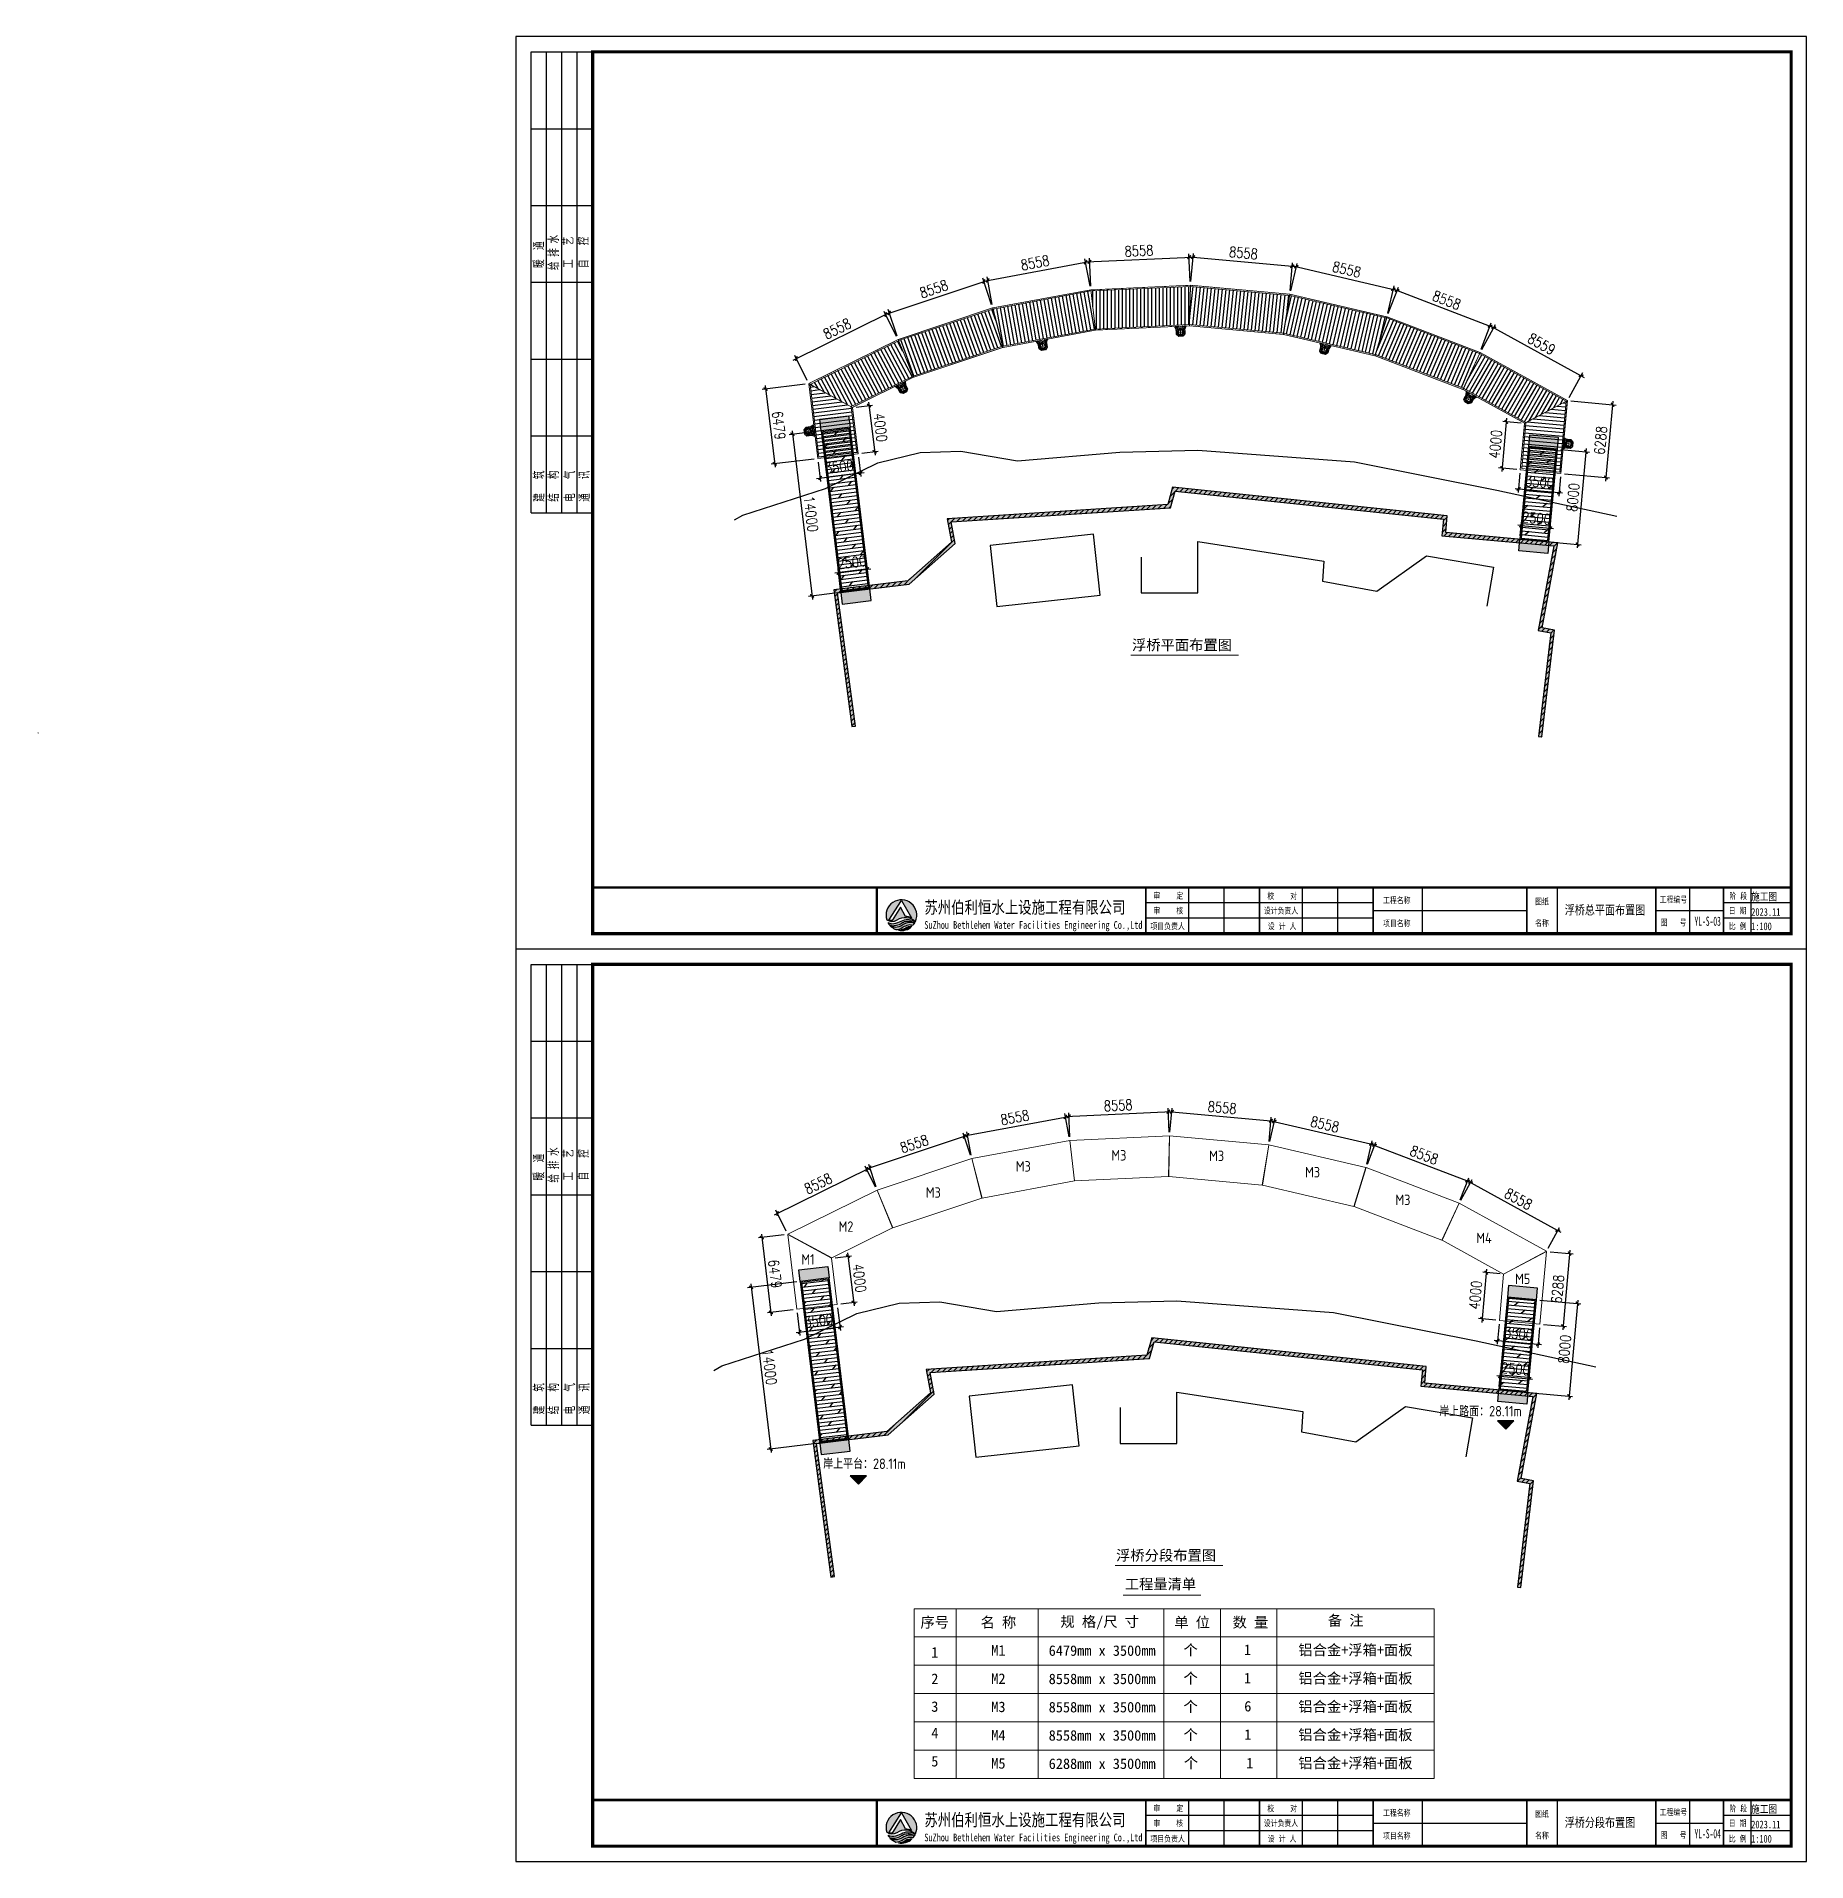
# Model space of a CAD drawing. Extents: x -259369 to -50372, y -155978 to 198088.
# Drawn here: x -259369 to -107259, y 894 to 157767 of the extents above; entities that cross this region are included whole.
import ezdxf
from ezdxf.enums import TextEntityAlignment as Align

# ---------------------------------------------------------------- set-up
doc = ezdxf.new("R2010")
doc.units = 0
doc.header["$LTSCALE"] = 1000
doc.header["$MEASUREMENT"] = 0
for name, pattern in [('CENTER', [2, 1.25, -0.25, 0.25, -0.25]), ('DASHED', [0.75, 0.5, -0.25]), ('HIDDEN', [0.375, 0.25, -0.125])]:
    doc.linetypes.add(name, pattern=pattern)
for name, color, linetype in [('langan', 170, 'FENCELINE2'), ('主框型材', 4, 'Continuous'), ('抱桩器', 255, 'Continuous')]:
    doc.layers.add(name, color=color, linetype=linetype)
for name, color, linetype, lineweight in [('导框型材', 2, 'Continuous', 18), ('文本', 3, 'Continuous', 13), ('结构', 52, 'Continuous', 18), ('轮子座', 7, 'Continuous', 9), ('铝主梁', 3, 'Continuous', 9)]:
    doc.layers.add(name, color=color, linetype=linetype, lineweight=lineweight)
doc.styles.add('-宋体', font='', dxfattribs={"width": 0.8})
doc.styles.add('_TCH_DIM', font='SIMPLEX.shx', dxfattribs={"bigfont": 'hztxt.shx'})
doc.styles.add('HZTXT', font='txtw.shx', dxfattribs={"width": 0.8, "bigfont": 'hztxtw.shx'})
doc.styles.get("Standard").update_dxf_attribs({"font": 'gbenor.shx', "bigfont": 'gbcbig.shx'})
doc.styles.add('图框', font='')
doc.styles.add('宋体', font='')
doc.styles.add('黑体', font='simhei.ttf', dxfattribs={"width": 0.8})
doc.styles.get('-宋体').set_extended_font_data('SimSun')
doc.styles.get('图框').set_extended_font_data('SimSun')
doc.styles.get('宋体').set_extended_font_data('SimSun')
doc.linetypes.add('FENCELINE2', pattern='A,6.35,-2.54,[132,ltypeshp.shx,S=2.54,R=0,X=-2.54,Y=0],-2.54,25.4', length=36.83)
doc.dimstyles.new('DIM-300', dxfattribs={"dimscale": 300, "dimtxt": 3, "dimasz": 1, "dimexe": 1, "dimexo": 1, "dimgap": 1, "dimtad": 1, "dimdec": 0, "dimdsep": 46, "dimtxsty": 'HZTXT', "dimblk": 'ARCHTICK', "dimcen": 0, "dimdle": 1, "dimclrd": 9, "dimclre": 9, "dimclrt": 2, "dimadec": 1, "dimazin": 0, "dimtfac": 1, "dimtdec": 0, "dimtix": 1, "dimtmove": 2, "dimatfit": 3, "dimldrblk": 'ARCHTICK', "dimfxl": 10, "dimtolj": 1, "dimtzin": 0, "dimarcsym": 1})
pattern_1 = [(0, (1212.185, -561.11), (6.35, 12.7), [0, -12.7])]

msp = doc.modelspace()

# ---------------------------------------------------------------- texts
for s, p in [('M3', (-166995.21, 61146.94)), ('M3', (-158593.74, 61100.25)), ('M3', (-175210.1, 60196.3)), ('M3', (-150348.43, 59697.54)), ('M3', (-182941.48, 57952.83)), ('M3', (-142585.42, 57313.27)), ('M2', (-190438.57, 55020.17)), ('M4', (-135635.15, 54040.67)), ('M1', (-193635.82, 52202.73)), ('M5', (-132299.32, 50525.28)), ('岸上路面：28.11m', (-138813.13, 39153.64, 32017)), ('岸上平台：28.11m', (-191760.43, 34634.28))]:
    msp.add_text(s, height=900).set_placement(p)
at = {"layer": '文本', "style": '宋体'}
for s, p in [('浮桥平面布置图', (-165221.86, 105463)), ('浮桥分段布置图', (-166592.29, 27208.29)), ('工程量清单', (-165844.64, 24742.78))]:
    msp.add_text(s, height=900, dxfattribs=at).set_placement(p, align=Align.MIDDLE_LEFT)
for s, p in [('序号', (-182175.52, 21471.8)), ('名 称', (-176703.61, 21471.8)), ('规 格/尺 寸', (-167997.06, 21471.8)), ('单 位', (-160053.25, 21471.8)), ('数 量', (-155045.55, 21471.8)), ('备 注', (-146856.61, 21632.54)), ('1', (-182177.32, 18870.26)), ('M1', (-176705.4, 19041.51)), ('6479mm x 3500mm', (-167790.74, 19016.19)), ('个', (-160184.4, 19096.18)), ('1', (-155296.32, 19096.18)), ('铝合金+浮箱+面板', (-146022.16, 19096.18)), ('2', (-182167.9, 16602.76)), ('M2', (-176705.4, 16610.99)), ('8558mm x 3500mm', (-167790.74, 16585.67)), ('个', (-160184.4, 16665.67)), ('1', (-155296.32, 16665.67)), ('铝合金+浮箱+面板', (-146022.16, 16665.67)), ('3', (-182167.9, 14205.49)), ('M3', (-176705.4, 14180.48)), ('8558mm x 3500mm', (-167790.74, 14155.16)), ('个', (-160184.4, 14235.15)), ('个', (-160184.4, 14235.15)), ('6', (-155270.86, 14235.15)), ('铝合金+浮箱+面板', (-146022.16, 14235.15)), ('4', (-182167.9, 11934.23)), ('M4', (-176705.4, 11749.97)), ('8558mm x 3500mm', (-167790.74, 11724.65)), ('个', (-160184.4, 11804.64)), ('个', (-160184.4, 11804.64)), ('1', (-155270.86, 11804.64)), ('铝合金+浮箱+面板', (-146022.16, 11804.64)), ('5', (-182167.9, 9503.71)), ('M5', (-176705.4, 9319.45)), ('6288mm x 3500mm', (-167790.74, 9294.14)), ('个', (-160150.28, 9386.05)), ('1', (-155105.09, 9352.97)), ('铝合金+浮箱+面板', (-146022.16, 9374.13))]:
    msp.add_text(s, height=900, dxfattribs=at).set_placement(p, align=Align.MIDDLE)

# ---------------------------------------------------------------- blocks, each defined once
blk = doc.blocks.new('$TITLEBLK$00000187')
h = blk.add_hatch(color=140)
h.dxf.hatch_style = 1
h.paths.add_polyline_path([(-294.3, 4.5, 0.294083), (-290.89, 4.48, -0.363756), (-284.97, 3.96, 1.450144)])
h.paths.add_polyline_path([(-289.53, 10.8), (-286.23, 5.12, 0.101723), (-288.23, 5.58), (-289.84, 8.66), (-292.52, 4.26, -0.081837), (-293.64, 4.38)], flags=16)
h = blk.add_hatch(color=174)
h.paths.add_polyline_path([(-285.05, 3.78, 0.296692), (-289.05, 4.29, -0.04264), (-291.3, 3.4, -0.209747), (-293.92, 3.62, 0.179915), (-291.3, 1.33, 0.169783), (-289.28, 1.97, -0.05744), (-287.69, 2.74, -0.214092), (-285.77, 2.71, 0.064571)])
h.paths.add_polyline_path([(-288.71, 3.03, -0.084014), (-290.89, 2.08, -0.271733), (-292.96, 2.61, 0.071966), (-291.58, 2.64, 0.098278), (-289.75, 3.23, -0.072406), (-288.51, 3.9, -0.088156), (-286.96, 4.07, -0.181988), (-285.56, 3.48, 0.206106)], flags=16)
blk.add_hatch(color=174).paths.add_polyline_path([(-286.08, 2.39, 0.189728), (-288.25, 1.81, -0.126537), (-290.52, 1.1, 0.245013)])
for p, q in [((-196, 0), (-196, 15)), ((-184.5, 0), (-184.5, 15)), ((-159, 0), (-159, 15)), ((-147.5, 0), (-147.5, 15)), ((-120, 0), (-120, 15)), ((-76, 0), (-76, 15)), ((-33, 0), (-33, 15)), ((-13, 0), (-13, 15)), ((0, 0), (0, 15)), ((-136, 10), (-210, 10)), ((-136, 7.5), (-86, 7.5)), ((-44, 7.5), (-22, 7.5)), ((0, 10), (-22, 10)), ((-136, 5), (-210, 5)), ((0, 5), (-22, 5))]:
    blk.add_line(p, q)
for points, const_width in [([(-297.54, 0), (-297.54, 15), (0, 15)], 0.8), ([(-210, 0), (-210, 15)], 0.5), ([(-173, 0), (-173, 15)], 0.5), ([(-136, 0), (-136, 15)], 0.5), ([(-86, 0), (-86, 15)], 0.5), ([(-44, 0), (-44, 15)], 0.5), ([(-22, 0), (-22, 15)], 0.5)]:
    blk.add_lwpolyline(points, dxfattribs=dict(const_width=const_width))
for points in [[(-294.3, 4.5, 0.294083), (-290.89, 4.48, -0.363756), (-284.97, 3.96, 1.450144)], [(-293.64, 4.38), (-289.53, 10.8), (-286.23, 5.12, 0.101723), (-288.23, 5.58), (-289.84, 8.66), (-292.52, 4.26, -0.081837)]]:
    blk.add_lwpolyline(points, format="xyb", close=True)
for points in [[(-293.92, 3.62, 0.209747), (-291.3, 3.4, 0.04264), (-289.05, 4.29, -0.296692), (-285.05, 3.78)], [(-292.96, 2.61, 0.071966), (-291.58, 2.64, 0.098278), (-289.75, 3.23, -0.072406), (-288.51, 3.9, -0.088156), (-286.96, 4.07, -0.181988), (-285.56, 3.48, 0.206106), (-288.71, 3.03, -0.084014), (-290.89, 2.08, -0.271733), (-292.96, 2.61)], [(-291.3, 1.33, 0.169783), (-289.28, 1.97, -0.05744), (-287.69, 2.74, -0.214092), (-285.77, 2.71, -0.214092)], [(-290.52, 1.1, 0.126537), (-288.25, 1.81, -0.189728), (-286.08, 2.39, -0.189728)]]:
    blk.add_lwpolyline(points, format="xyb")
for start, end in [(208.47056, 249.26757), (258.57514, 313.64322), (318.83836, 333.61646)]:
    blk.add_arc((-289.53, 6), 5, start, end)
at = {"style": '图框'}
for s, height, width, p in [('审    定', 2, 0.8, (-207.53, 11.34)), ('校    对', 2, 0.8, (-170.43, 11.27)), ('工程名称', 2, 0.8, (-132.8, 9.86)), ('工程编号', 2, 0.8, (-42.79, 10.08)), ('阶 段', 2, 0.8, (-20.12, 11.27)), ('苏州伯利恒水上设施工程有限公司', 4, 0.8, (-282.06, 6.56)), ('审    核', 2, 0.8, (-207.55, 6.48)), ('设计负责人', 2, 0.8, (-171.62, 6.48)), ('图纸', 2, 0.8, (-83.31, 9.46)), ('日 期', 2, 0.8, (-20.31, 6.48)), ('SuZhou Bethlehem Water Facilities Engineering Co.,Ltd ', 2.5, 0.75, (-282.06, 1.57)), ('项目负责人', 2, 0.8, (-208.49, 1.42)), ('设 计 人', 2, 0.8, (-170.33, 1.42)), ('项目名称', 2, 0.8, (-132.8, 2.36)), ('名称', 2, 0.8, (-83.31, 2.46)), ('图   号', 2, 0.8, (-42.46, 2.6)), ('比 例', 2, 0.8, (-20.27, 1.42))]:
    blk.add_text(s, height=height, dxfattribs=dict(at, width=width)).set_placement(p)
for tag, p in [('审定人', (-193.68, 10.95)), ('校对', (-155.51, 10.92)), ('审核人', (-193.68, 6.03)), ('设计负责人', (-158.64, 6.23)), ('项目负责人', (-195.69, 1.11)), ('设计人', (-156.48, 1.18))]:
    blk.add_attdef(tag, p, '', height=3)
for tag, p, height, style, width in [('工程名称', (-115.66, 9.53), 3, '-宋体', 0.8), ('阶段', (-12.96, 10.81), 2.5, '黑体', 0.8), ('图名', (-73.67, 6.22), 3, '-宋体', 0.8), ('日期', (-12.96, 5.8), 2.5, '黑体', 0.8), ('项目名称', (-115.65, 1.97), 3, '-宋体', 0.8), ('图号', (-31.44, 2.55), 3, '_TCH_DIM', 0.7), ('比例', (-12.96, 1.14), 2.5, '黑体', 0.8)]:
    blk.add_attdef(tag, p, '', height=height, dxfattribs=dict(style=style, width=width))
blk = doc.blocks.new('$TITLEBLK$00000095')
for p, q in [((-150, 20), (-150, 0)), ((-150, 20), (0, 20)), ((-125, 20), (-125, 0)), ((-100, 20), (-100, 0)), ((-75, 20), (-75, 0)), ((-75, 20), (-75, 0)), ((-50, 20), (-50, 0)), ((-25, 20), (-25, 0)), ((0, 20), (0, 0)), ((-150, 15), (-75, 15)), ((-75, 15), (0, 15)), ((-150, 10), (-75, 10)), ((-75, 10), (0, 10)), ((-150, 5), (-75, 5)), ((-75, 5), (0, 5))]:
    blk.add_line(p, q)
at = {"width": 0.8}
for s, p in [('建   筑', (-146.45, 15.65)), ('暖  通', (-70.35, 15.73)), ('结   构', (-146.45, 10.91)), ('给 排 水', (-71.03, 10.9)), ('电   气', (-146.45, 5.65)), ('工   艺', (-70.35, 6.13)), ('通   讯', (-146.45, 0.88)), ('自   控', (-70.35, 1.24))]:
    blk.add_text(s, height=3.509, dxfattribs=at).set_placement(p)
blk = doc.blocks.new('rgthtyjyuk')
blk.add_lwpolyline([(0, 0), (420, 0), (420, 297), (0, 297)], close=True)
at = {"const_width": 1}
blk.add_lwpolyline([(25, 5), (415, 5), (415, 292), (25, 292)], close=True, dxfattribs=at)
at = {"const_width": 0.8}
blk.add_lwpolyline([(415, 20), (25, 20)], dxfattribs=at)
at = {"rotation": 90}
blk.add_blockref('$TITLEBLK$00000095', (25, 292), dxfattribs=at)
blk = doc.blocks.new('thwerg')
at = {"linetype": 'Continuous'}
h = blk.add_hatch(dxfattribs=at)
h.set_pattern_fill('AR-CONC', color=252, scale=5)
h.set_pattern_definition([(50, (0, 0), (910.9233, -79.6954), [95.25, -1047.75]), (355, (0, 0), (-176.217, 955.284), [76.2, -838.203]), (100.45144, (75.9, -6.6), (734.7062, 875.5888), [80.95, -890.451]), (46.1842, (0, 254), (1355.395, -210.2116), [142.875, -1571.625]), (96.63556, (113, 236.5), (1187.021, 1237.131), [121.425, -1335.678]), (351.18415, (0, 254), (1187.021, 1237.131), [114.3, -1257.299]), (21, (127, 190.5), (758.072, -511.326), [95.25, -1047.75]), (326, (127, 190.5), (309.01, 920.94), [76.2, -838.2]), (71.45144, (190.2, 147.9), (1067.082, 409.614), [80.95, -890.4497]), (37.5, (0, 0), (15.443, 422.7752), [0, -828.04, 0, -850.9, 0, -841.375]), (7.5, (0, 0), (334.0983, 500.9029), [0, -485.14, 0, -808.99, 0, -320.675]), (327.5, (-283.2, 0), (677.953, -28.6437), [0, -317.5, 0, -990.6, 0, -1314.45]), (317.5, (-410.2, 0), (740.646, 127.1325), [0, -412.75, 0, -657.86, 0, -933.45])])
h.paths.add_polyline_path([(125890, -32795), (125541, -30956), (144375, -29749), (144792, -28301), (167849, -30703), (167718, -32134), (177330, -33007), (175981, -40288), (177064, -40496), (176008, -49398), (176306, -49434), (177395, -40254), (176330, -40050), (177685, -32738), (168044, -31863), (168175, -30435), (144574, -27977), (144145, -29463), (125184, -30678), (125563, -32683), (121810, -36014), (115445, -36787), (117010, -48533), (117307, -48493), (115782, -37048), (121939, -36301)])
h = blk.add_hatch(dxfattribs=at)
h.set_pattern_fill('ANSI31', color=252, scale=100)
h.set_pattern_definition([(45, (0, 0), (-224.5064, 224.5064), [])])
h.paths.add_polyline_path([(144375, -29749), (144792, -28301), (167849, -30703), (167718, -32134), (177330, -33007), (175981, -40288), (177064, -40496), (176008, -49398), (176306, -49434), (177395, -40254), (176330, -40050), (177685, -32738), (168044, -31863), (168175, -30435), (144574, -27977), (144145, -29463), (125184, -30678), (125563, -32683), (121810, -36014), (115445, -36787), (117010, -48533), (117307, -48493), (115782, -37048), (121939, -36301), (125890, -32795), (125541, -30956)])
at = {"color": 252, "linetype": 'Continuous', "elevation": -32017, "flags": 128}
blk.add_lwpolyline([(106933, -30769), (107635, -30369), (114725, -28078), (119240, -25868), (122867, -24992), (126369, -24863), (131244, -25695), (140044, -24946), (146723, -24787), (160192, -25793), (172447, -28232), (182746, -30446)], dxfattribs=at)
at = {"color": 252, "linetype": 'Continuous', "flags": 128}
for points, elevation in [([(117307, -48493), (115782, -37048), (121939, -36301), (125890, -32795), (125541, -30956), (144375, -29749), (144792, -28301), (167849, -30703), (167718, -32134), (177330, -33007), (175981, -40288), (177064, -40496), (176008, -49398), (176306, -49434), (177395, -40254), (176330, -40050), (177685, -32738), (168044, -31863), (168175, -30435), (144574, -27977), (144145, -29463), (125184, -30678), (125563, -32683), (121810, -36014), (115445, -36787), (117010, -48533)], -2496), ([(128902, -32969), (129469, -38215), (138338, -37256), (137771, -32010), (128902, -32969)], -32017)]:
    blk.add_lwpolyline(points, close=True, dxfattribs=dict(at, elevation=elevation))
blk.add_lwpolyline([(141861, -33967), (141860, -37038), (146732, -37038), (146732, -32622), (157554, -34310), (157440, -36052), (162121, -36914), (166389, -33855), (172143, -34842), (171563, -38202)], dxfattribs=at)
blk = doc.blocks.new('FQ-PM')
h = blk.add_hatch()
h.set_pattern_fill('ANSI31', color=252, scale=100, angle=55)
h.set_pattern_definition([(100, (0, 0), (-312.67646, -55.1333), [])])
h.paths.add_polyline_path([(153500, 49716), (145102, 48153), (145925, 44966), (153879, 46446)])
h = blk.add_hatch()
h.set_pattern_fill('ANSI31', color=252, scale=100, angle=45)
h.set_pattern_definition([(90, (0, 0), (-317.5, 0), [])])
h.paths.add_polyline_path([(162049, 50116), (153515, 49718), (153894, 46448), (161976, 46825)])
h = blk.add_hatch()
h.set_pattern_fill('ANSI31', color=252, scale=100, angle=39)
h.set_pattern_definition([(84, (0, 0), (-315.7607, 33.1878), [])])
h.paths.add_polyline_path([(170571, 49340), (162064, 50115), (161991, 46825), (170048, 46090)])
h = blk.add_hatch()
h.set_pattern_fill('ANSI31', color=252, scale=100, angle=32)
h.set_pattern_definition([(77, (0, 0), (-309.3625, 71.42196), [])])
h.paths.add_polyline_path([(178907, 47404), (170586, 49338), (170063, 46088), (177943, 44257)])
h = blk.add_hatch()
h.set_pattern_fill('ANSI31', color=252, scale=100, angle=65)
h.set_pattern_definition([(110, (0, 0), (-298.3524, -108.5914), [])])
h.paths.add_polyline_path([(145911, 44962), (145087, 48149), (136982, 45450), (138234, 42406)])
h = blk.add_hatch()
h.set_pattern_fill('ANSI31', color=252, scale=100, angle=22)
h.set_pattern_definition([(67, (0, 0), (-292.2603, 124.05713), [])])
h.paths.add_polyline_path([(186899, 44344), (178921, 47400), (177958, 44252), (185513, 41358)])
h = blk.add_hatch()
h.set_pattern_fill('ANSI31', color=252, scale=100, angle=73)
h.set_pattern_definition([(118, (0, 0), (-280.33586, -149.0572), [])])
h.paths.add_polyline_path([(136968, 45444), (129373, 41691), (132914, 39777), (138221, 42400)])
h = blk.add_hatch()
h.set_pattern_fill('ANSI31', color=252, scale=100, angle=15)
h.set_pattern_definition([(60, (0, 0), (-274.96307, 158.75), [])])
h.paths.add_polyline_path([(186912, 44338), (185527, 41352), (190875, 38407), (194339, 40249)])
h = blk.add_hatch()
h.set_pattern_fill('ANSI31', color=252, scale=100, angle=142)
h.set_pattern_definition([(187, (0, 0), (38.6935, -315.1334), [])])
h.paths.add_polyline_path([(132907, 39762), (129366, 41678), (130126, 35426), (133385, 35822)])
h = blk.add_hatch()
h.set_pattern_fill('ANSI31', color=252, scale=100, angle=130)
h.set_pattern_definition([(175, (0, 0), (-27.67195, -316.2918), [])])
h.paths.add_polyline_path([(194346, 40235), (190882, 38394), (190527, 34488), (193797, 34191)])
at = {"layer": '结构', "color": 3, "elevation": 29521}
for points in [[(153906, 46341), (153503, 49826), (162051, 50224), (161973, 46717)], [(161988, 46716), (162066, 50224), (170588, 49447), (170031, 45983)], [(145952, 44861), (145075, 48258), (153488, 49824), (153891, 46339)], [(170046, 45981), (170603, 49445), (178939, 47508), (177912, 44153)], [(138276, 42306), (136941, 45550), (145060, 48254), (145938, 44857)], [(177926, 44149), (178953, 47503), (186944, 44442), (185468, 41260)], [(133028, 39713), (138262, 42300), (136927, 45544), (129255, 41753)], [(194455, 40308), (190763, 38346), (185481, 41254), (186958, 44436)], [(133023, 39699), (129250, 41738), (130031, 35306), (133505, 35728)], [(190767, 38331), (194460, 40294), (193891, 34031), (190406, 34348)]]:
    blk.add_lwpolyline(points, close=True, dxfattribs=at)
for points in [[(145102, 48153), (153500, 49716)], [(153515, 49718), (162049, 50116)], [(162064, 50115), (170571, 49340)], [(170586, 49338), (178907, 47404)], [(136982, 45450), (145087, 48149)], [(178921, 47400), (186899, 44344)], [(153879, 46446), (145925, 44966)], [(161976, 46825), (153894, 46448)], [(170048, 46090), (161991, 46825)], [(177943, 44257), (170063, 46088)], [(129371, 41690), (136968, 45444)], [(145911, 44962), (138234, 42406)], [(185513, 41358), (177958, 44252)], [(186912, 44338), (194341, 40247)], [(138221, 42400), (132912, 39776)], [(129365, 41687), (129365, 41687)], [(129367, 41675), (130126, 35426), (133385, 35822), (132907, 39762)], [(190877, 38406), (185527, 41352)], [(194346, 40233), (193793, 34148), (190523, 34445), (190881, 38392)], [(194347, 40244), (194347, 40244)]]:
    blk.add_lwpolyline(points, dxfattribs=at)
blk = doc.blocks.new('_ArchTick')
at = {"color": 0, "linetype": 'ByBlock', "const_width": 0.4}
blk.add_lwpolyline([(-0.5, -0.5), (0.5, 0.5)], dxfattribs=at)
blk = doc.blocks.new('*D728')
at = {"color": 9, "lineweight": -2, "transparency": 16777216}
for p, q in [((-186360, 133909), (-177672, 136803)), ((-177293, 134715), (-178051, 136992)), ((-185412, 132011), (-186171, 134289))]:
    blk.add_line(p, q, dxfattribs=at)
at = {"layer": 'Defpoints', "color": 0, "transparency": 16777216}
for p in [(-177956, 136708), (-177198, 134430, 29521), (-185317, 131727, 29521)]:
    blk.add_point(p, dxfattribs=at)
at = {"color": 9, "lineweight": -2, "transparency": 16777216, "xscale": 300, "yscale": 300, "zscale": 300}
for p, rotation in [((-177956, 136708), 18.41695928787538), ((-186076, 134004), 198.4169592878754)]:
    blk.add_blockref('_ArchTick', p, dxfattribs=dict(at, rotation=rotation))
at = {"color": 2, "transparency": 16777216, "insert": (-182253, 136068), "char_height": 900, "attachment_point": 5, "rotation": 18.41696, "style": 'HZTXT'}
blk.add_mtext('\\A1;8558', dxfattribs=at)
blk = doc.blocks.new('*D729')
at = {"color": 9, "lineweight": -2, "transparency": 16777216}
for p, q in [((-177919, 136744), (-168916, 138420)), ((-168825, 136295), (-169265, 138660)), ((-177238, 134729), (-177679, 137094))]:
    blk.add_line(p, q, dxfattribs=at)
at = {"layer": 'Defpoints', "color": 0, "transparency": 16777216}
for p in [(-169210, 138365), (-168770, 136000, 29521), (-177184, 134434, 29521)]:
    blk.add_point(p, dxfattribs=at)
at = {"color": 9, "lineweight": -2, "transparency": 16777216, "xscale": 300, "yscale": 300, "zscale": 300}
for p, rotation in [((-169210, 138365), 10.54134207269687), ((-177624, 136799), 190.5413420726969)]:
    blk.add_blockref('_ArchTick', p, dxfattribs=dict(at, rotation=rotation))
at = {"color": 2, "transparency": 16777216, "insert": (-173554, 138319), "char_height": 900, "attachment_point": 5, "rotation": 10.54134, "style": 'HZTXT'}
blk.add_mtext('\\A1;8558', dxfattribs=at)
blk = doc.blocks.new('*D730')
at = {"color": 9, "lineweight": -2, "transparency": 16777216}
for p, q in [((-169167, 138387), (-160019, 138813)), ((-168769, 136301), (-168881, 138701)), ((-160221, 136699), (-160333, 139099))]:
    blk.add_line(p, q, dxfattribs=at)
at = {"layer": 'Defpoints', "color": 0, "transparency": 16777216}
for p in [(-160319, 138799), (-168755, 136001, 29521), (-160207, 136399, 29521)]:
    blk.add_point(p, dxfattribs=at)
at = {"color": 9, "lineweight": -2, "transparency": 16777216, "xscale": 300, "yscale": 300, "zscale": 300}
for p, rotation in [((-168867, 138401), 182.6657248490917), ((-160319, 138799), 2.665724849091666)]:
    blk.add_blockref('_ArchTick', p, dxfattribs=dict(at, rotation=rotation))
at = {"color": 2, "transparency": 16777216, "insert": (-164628, 139349), "char_height": 900, "attachment_point": 5, "rotation": 2.66572, "style": 'HZTXT'}
blk.add_mtext('\\A1;8558', dxfattribs=at)
blk = doc.blocks.new('*D731')
at = {"color": 9, "lineweight": -2, "transparency": 16777216}
for p, q in [((-160272, 138829), (-151152, 137997)), ((-160165, 136698), (-159946, 139100)), ((-151643, 135921), (-151424, 138323))]:
    blk.add_line(p, q, dxfattribs=at)
at = {"layer": 'Defpoints', "color": 0, "transparency": 16777216}
for p in [(-151451, 138024), (-160192, 136399, 29521), (-151670, 135622, 29521)]:
    blk.add_point(p, dxfattribs=at)
at = {"color": 9, "lineweight": -2, "transparency": 16777216, "xscale": 300, "yscale": 300, "zscale": 300}
for p, rotation in [((-159973, 138801), 174.7901076312253), ((-151451, 138024), 354.7901076312253)]:
    blk.add_blockref('_ArchTick', p, dxfattribs=dict(at, rotation=rotation))
at = {"color": 2, "transparency": 16777216, "insert": (-155644, 139160), "char_height": 900, "attachment_point": 5, "rotation": 354.79011, "style": 'HZTXT'}
blk.add_mtext('\\A1;8558', dxfattribs=at)
blk = doc.blocks.new('*D732')
at = {"color": 9, "lineweight": -2, "transparency": 16777216}
for p, q in [((-151587, 135912), (-151040, 138268)), ((-151400, 138044), (-142480, 135970)), ((-143252, 133974), (-142704, 136331))]:
    blk.add_line(p, q, dxfattribs=at)
at = {"layer": 'Defpoints', "color": 0, "transparency": 16777216}
for p in [(-151655, 135620, 29521), (-142772, 136038), (-143320, 133682, 29521)]:
    blk.add_point(p, dxfattribs=at)
at = {"color": 9, "lineweight": -2, "transparency": 16777216, "xscale": 300, "yscale": 300, "zscale": 300}
for p, rotation in [((-151107, 137976), 166.9144904085883), ((-142772, 136038), 346.9144904085882)]:
    blk.add_blockref('_ArchTick', p, dxfattribs=dict(at, rotation=rotation))
at = {"color": 2, "transparency": 16777216, "insert": (-146770, 137738), "char_height": 900, "attachment_point": 5, "rotation": 346.91449, "style": 'HZTXT'}
blk.add_mtext('\\A1;8558', dxfattribs=at)
blk = doc.blocks.new('*D733')
at = {"color": 9, "lineweight": -2, "transparency": 16777216}
for p, q in [((-143198, 133958), (-142335, 136210)), ((-142723, 136037), (-134171, 132761)), ((-135207, 130897), (-134344, 133148))]:
    blk.add_line(p, q, dxfattribs=at)
at = {"layer": 'Defpoints', "color": 0, "transparency": 16777216}
for p in [(-143305, 133678, 29521), (-134451, 132868), (-135314, 130616, 29521)]:
    blk.add_point(p, dxfattribs=at)
at = {"color": 9, "lineweight": -2, "transparency": 16777216, "xscale": 300, "yscale": 300, "zscale": 300}
for p, rotation in [((-142443, 135930), 159.0388731919478), ((-134451, 132868), 339.0388731919478)]:
    blk.add_blockref('_ArchTick', p, dxfattribs=dict(at, rotation=rotation))
at = {"color": 2, "transparency": 16777216, "insert": (-138179, 135099), "char_height": 900, "attachment_point": 5, "rotation": 339.03887, "style": 'HZTXT'}
blk.add_mtext('\\A1;8558', dxfattribs=at)
blk = doc.blocks.new('3x10')
h = blk.add_hatch()
h.set_pattern_fill('ACAD_ISO07W100', color=252, scale=20, angle=90)
h.set_pattern_definition([(90, (0, 0), (-100, 6e-15), [10, -60])])
h.paths.add_polyline_path([(925837, 2496349), (924837, 2496348), (924837, 2493849), (925837, 2493849)])
h.paths.add_polyline_path([(934837, 2496349), (933837, 2496349), (933837, 2493849), (934837, 2493849)])
h = blk.add_hatch()
h.set_pattern_fill('DOLMIT', color=252, scale=50, angle=90)
h.set_pattern_definition([(90, (0, 0), (-317.5, 2e-14), []), (135, (0, 0), (-634.99957, -634.99957), [449.0128, -898.0256])])
h.paths.add_polyline_path([(933737, 2496249), (925937, 2496249), (925937, 2493949), (933737, 2493949)])
at = {"color": 1}
for points in [[(925837, 2496349), (925837, 2493849), (924837, 2493849), (924837, 2496348)], [(933837, 2496349), (933837, 2493849), (934837, 2493849), (934837, 2496349)]]:
    blk.add_lwpolyline(points, close=True, dxfattribs=at)
at = {"layer": '抱桩器', "color": 1}
for points in [[(925837, 2493849), (933837, 2493849), (933837, 2496349), (925837, 2496349)], [(925937, 2493949), (933737, 2493949), (933737, 2496249), (925937, 2496249)]]:
    blk.add_lwpolyline(points, close=True, dxfattribs=at)
blk = doc.blocks.new('*D734')
at = {"color": 9, "lineweight": -2, "transparency": 16777216}
for p, q in [((-127500, 126440), (-123627, 126088)), ((-123899, 126414), (-124522, 119554)), ((-128069, 120177), (-124196, 119826))]:
    blk.add_line(p, q, dxfattribs=at)
at = {"layer": 'Defpoints', "color": 0, "transparency": 16777216}
for p in [(-127799, 126467, 29521), (-128368, 120205, 29521), (-124495, 119853)]:
    blk.add_point(p, dxfattribs=at)
at = {"color": 9, "lineweight": -2, "transparency": 16777216, "xscale": 300, "yscale": 300, "zscale": 300}
for p, rotation in [((-123926, 126115), 84.80758525777132), ((-124495, 119853), 264.8075852577713)]:
    blk.add_blockref('_ArchTick', p, dxfattribs=dict(at, rotation=rotation))
at = {"color": 2, "transparency": 16777216, "insert": (-124957, 123052), "char_height": 900, "attachment_point": 5, "rotation": 84.80759, "style": 'HZTXT'}
blk.add_mtext('\\A1;6288', dxfattribs=at)
blk = doc.blocks.new('*D735')
at = {"color": 9, "lineweight": -2, "transparency": 16777216}
for p, q in [((-133028, 124946), (-133445, 120365)), ((-131790, 124532), (-133354, 124674)), ((-132152, 120549), (-133716, 120691))]:
    blk.add_line(p, q, dxfattribs=at)
at = {"layer": 'Defpoints', "color": 0, "transparency": 16777216}
for p in [(-131491, 124505, 29521), (-133417, 120664), (-131854, 120521, 29521)]:
    blk.add_point(p, dxfattribs=at)
at = {"color": 9, "lineweight": -2, "transparency": 16777216, "xscale": 300, "yscale": 300, "zscale": 300}
for p, rotation in [((-133055, 124647), 84.8059168823307), ((-133417, 120664), 264.8059168823307)]:
    blk.add_blockref('_ArchTick', p, dxfattribs=dict(at, rotation=rotation))
at = {"color": 2, "transparency": 16777216, "insert": (-133983, 122723), "char_height": 900, "attachment_point": 5, "rotation": 84.80592, "style": 'HZTXT'}
blk.add_mtext('\\A1;4000', dxfattribs=at)
blk = doc.blocks.new('*D736')
at = {"color": 9, "lineweight": -2, "transparency": 16777216}
for p, q in [((-193306, 127879), (-197009, 127430)), ((-196748, 127764), (-195895, 120736)), ((-192526, 121447), (-196229, 120998))]:
    blk.add_line(p, q, dxfattribs=at)
at = {"layer": 'Defpoints', "color": 0, "transparency": 16777216}
for p in [(-193009, 127915, 29521), (-195931, 121034), (-192228, 121483, 29521)]:
    blk.add_point(p, dxfattribs=at)
at = {"color": 9, "lineweight": -2, "transparency": 16777216, "xscale": 300, "yscale": 300, "zscale": 300}
for p, rotation in [((-196712, 127466), 96.91836894383115), ((-195931, 121034), 276.9183689438312)]:
    blk.add_blockref('_ArchTick', p, dxfattribs=dict(at, rotation=rotation))
at = {"color": 2, "transparency": 16777216, "insert": (-195577, 124340), "char_height": 900, "attachment_point": 5, "rotation": 276.91837, "style": 'HZTXT'}
blk.add_mtext('\\A1;6479', dxfattribs=at)
blk = doc.blocks.new('*D742')
at = {"color": 9, "lineweight": -2, "transparency": 16777216}
for p, q in [((-131777, 115723), (-132076, 115751)), ((-131857, 114848), (-131750, 116022)), ((-131777, 115723), (-129288, 115497)), ((-129367, 114622), (-129260, 115796)), ((-129288, 115497), (-128989, 115470))]:
    blk.add_line(p, q, dxfattribs=at)
at = {"layer": 'Defpoints', "color": 0, "transparency": 16777216}
for p in [(-131884, 114550, 29521), (-129288, 115497), (-129394, 114323, 29521)]:
    blk.add_point(p, dxfattribs=at)
at = {"color": 9, "lineweight": -2, "transparency": 16777216, "xscale": 300, "yscale": 300, "zscale": 300}
for p, rotation in [((-131777, 115723), 354.8075966638551), ((-129288, 115497), 174.8075966638551)]:
    blk.add_blockref('_ArchTick', p, dxfattribs=dict(at, rotation=rotation))
at = {"color": 2, "transparency": 16777216, "insert": (-130464, 116357), "char_height": 900, "attachment_point": 5, "rotation": 354.8076, "style": 'HZTXT'}
blk.add_mtext('\\A1;2500', dxfattribs=at)
blk = doc.blocks.new('*D743')
at = {"color": 9, "lineweight": -2, "transparency": 16777216}
for p, q in [((-126180, 122366), (-126958, 113801)), ((-128371, 122263), (-125908, 122040)), ((-129095, 114296), (-126632, 114072))]:
    blk.add_line(p, q, dxfattribs=at)
at = {"layer": 'Defpoints', "color": 0, "transparency": 16777216}
for p in [(-128670, 122291, 29521), (-129394, 114323, 29521), (-126931, 114099)]:
    blk.add_point(p, dxfattribs=at)
at = {"color": 9, "lineweight": -2, "transparency": 16777216, "xscale": 300, "yscale": 300, "zscale": 300}
for p, rotation in [((-126207, 122067), 84.80759666385612), ((-126931, 114099), 264.8075966638561)]:
    blk.add_blockref('_ArchTick', p, dxfattribs=dict(at, rotation=rotation))
at = {"color": 2, "transparency": 16777216, "insert": (-127316, 118151), "char_height": 900, "attachment_point": 5, "rotation": 84.8076, "style": 'HZTXT'}
blk.add_mtext('\\A1;8000', dxfattribs=at)
blk = doc.blocks.new('*D737')
at = {"color": 9, "lineweight": -2, "transparency": 16777216}
for p, q in [((-188938, 125912), (-187529, 126083)), ((-187863, 126344), (-187309, 121778)), ((-188456, 121941), (-187047, 122112))]:
    blk.add_line(p, q, dxfattribs=at)
at = {"layer": 'Defpoints', "color": 0, "transparency": 16777216}
for p in [(-189235, 125876, 29521), (-188754, 121905, 29521), (-187345, 122076)]:
    blk.add_point(p, dxfattribs=at)
at = {"color": 9, "lineweight": -2, "transparency": 16777216, "xscale": 300, "yscale": 300, "zscale": 300}
for p, rotation in [((-187827, 126046), 96.91862478794036), ((-187345, 122076), 276.9186247879404)]:
    blk.add_blockref('_ArchTick', p, dxfattribs=dict(at, rotation=rotation))
at = {"color": 2, "transparency": 16777216, "insert": (-186841, 124151), "char_height": 900, "attachment_point": 5, "rotation": 276.91862, "style": 'HZTXT'}
blk.add_mtext('\\A1;4000', dxfattribs=at)
blk = doc.blocks.new('*D738')
at = {"color": 9, "lineweight": -2, "transparency": 16777216}
for p, q in [((-194335, 129946), (-186125, 134004)), ((-185464, 131990), (-186526, 134140)), ((-193137, 128199), (-194199, 130348))]:
    blk.add_line(p, q, dxfattribs=at)
at = {"layer": 'Defpoints', "color": 0, "transparency": 16777216}
for p in [(-186394, 133871), (-185331, 131721, 29521), (-193004, 127930, 29521)]:
    blk.add_point(p, dxfattribs=at)
at = {"color": 9, "lineweight": -2, "transparency": 16777216, "xscale": 300, "yscale": 300, "zscale": 300}
for p, rotation in [((-186394, 133871), 26.29602193347735), ((-194066, 130079), 206.2960219334773)]:
    blk.add_blockref('_ArchTick', p, dxfattribs=dict(at, rotation=rotation))
at = {"color": 2, "transparency": 16777216, "insert": (-190562, 132647), "char_height": 900, "attachment_point": 5, "rotation": 26.29602, "style": 'HZTXT'}
blk.add_mtext('\\A1;8558', dxfattribs=at)
blk = doc.blocks.new('*D739')
at = {"color": 9, "lineweight": -2, "transparency": 16777216}
for p, q in [((-135156, 130873), (-133985, 132999)), ((-134392, 132881), (-126370, 128463)), ((-127659, 126744), (-126488, 128871))]:
    blk.add_line(p, q, dxfattribs=at)
at = {"layer": 'Defpoints', "color": 0, "transparency": 16777216}
for p in [(-135301, 130610, 29521), (-126633, 128608), (-127804, 126482, 29521)]:
    blk.add_point(p, dxfattribs=at)
at = {"color": 9, "lineweight": -2, "transparency": 16777216, "xscale": 300, "yscale": 300, "zscale": 300}
for p, rotation in [((-134130, 132736), 151.1598105474996), ((-126633, 128608), 331.1598105474997)]:
    blk.add_blockref('_ArchTick', p, dxfattribs=dict(at, rotation=rotation))
at = {"color": 2, "transparency": 16777216, "insert": (-130019, 131329), "char_height": 900, "attachment_point": 5, "rotation": 331.15981, "style": 'HZTXT'}
blk.add_mtext('\\A1;8559', dxfattribs=at)
blk = doc.blocks.new('*D744')
at = {"color": 9, "lineweight": -2, "transparency": 16777216}
for p, q in [((-192192, 121185), (-191990, 119524)), ((-188717, 121607), (-188516, 119946)), ((-192324, 119786), (-188254, 120280))]:
    blk.add_line(p, q, dxfattribs=at)
at = {"layer": 'Defpoints', "color": 0, "transparency": 16777216}
for p in [(-192228, 121483, 29521), (-188754, 121905, 29521), (-188552, 120243)]:
    blk.add_point(p, dxfattribs=at)
at = {"color": 9, "lineweight": -2, "transparency": 16777216, "xscale": 300, "yscale": 300, "zscale": 300}
for p, rotation in [((-192027, 119822), 186.9186247879407), ((-188552, 120243), 6.9186247879407)]:
    blk.add_blockref('_ArchTick', p, dxfattribs=dict(at, rotation=rotation))
at = {"color": 2, "transparency": 16777216, "insert": (-190380, 120777), "char_height": 900, "attachment_point": 5, "rotation": 6.91862, "style": 'HZTXT'}
blk.add_mtext('\\A1;3500', dxfattribs=at)
blk = doc.blocks.new('*D745')
at = {"color": 9, "lineweight": -2, "transparency": 16777216}
for p, q in [((-131881, 120223), (-132030, 118579)), ((-128395, 119906), (-128544, 118262)), ((-132302, 118905), (-128219, 118534))]:
    blk.add_line(p, q, dxfattribs=at)
at = {"layer": 'Defpoints', "color": 0, "transparency": 16777216}
for p in [(-131854, 120521, 29521), (-128368, 120205, 29521), (-128517, 118561)]:
    blk.add_point(p, dxfattribs=at)
at = {"color": 9, "lineweight": -2, "transparency": 16777216, "xscale": 300, "yscale": 300, "zscale": 300}
for p, rotation in [((-132003, 118877), 174.8075852577642), ((-128517, 118561), 354.8075852577642)]:
    blk.add_blockref('_ArchTick', p, dxfattribs=dict(at, rotation=rotation))
at = {"color": 2, "transparency": 16777216, "insert": (-130192, 119466), "char_height": 900, "attachment_point": 5, "rotation": 354.80759, "style": 'HZTXT'}
blk.add_mtext('\\A1;3500', dxfattribs=at)
blk = doc.blocks.new('GW-2.5x15m')
h = blk.add_hatch()
h.set_pattern_fill('DOTS', color=256, scale=50)
h.set_pattern_definition([(0, (0, 0), (39.6875, 79.375), [0, -79.375])])
h.paths.add_polyline_path([(120532, 62849), (119532, 62849), (119532, 60349), (120532, 60349)])
h.paths.add_polyline_path([(135532, 62849), (134532, 62849), (134532, 60349), (135532, 60349)])
h = blk.add_hatch()
h.set_pattern_fill('DOLMIT', color=252, scale=50, angle=89.99911)
h.set_pattern_definition([(89.999106, (-806344.56, -2433484.9), (-317.5, 0.004954), []), (134.999106, (-806344.6, -2433484.9), (-635.00947, -634.98966), [449.0128, -898.0256])])
edge = h.paths.add_edge_path()
edge.add_line((134432, 62749), (120632, 62749))
edge.add_line((120632, 62749), (120632, 60449))
edge.add_line((119632, 60449), (134432, 60449))
edge.add_line((134432, 60449), (134432, 62749))
at = {"color": 1}
for points in [[(120532, 62849), (120532, 60349), (119532, 60349), (119532, 62849)], [(134532, 62849), (134532, 60349), (135532, 60349), (135532, 62849)]]:
    blk.add_lwpolyline(points, close=True, dxfattribs=at)
at = {"layer": '抱桩器', "color": 1}
for points in [[(120532, 60349), (134532, 60349), (134532, 62849), (120532, 62849)], [(120632, 60449), (134432, 60449), (134432, 62749), (120632, 62749)]]:
    blk.add_lwpolyline(points, close=True, dxfattribs=at)
blk = doc.blocks.new('*D740')
at = {"color": 9, "lineweight": -2, "transparency": 16777216}
for p, q in [((-192232, 123838), (-194700, 123539)), ((-194439, 123873), (-192680, 109379)), ((-190546, 109940), (-193014, 109641))]:
    blk.add_line(p, q, dxfattribs=at)
at = {"layer": 'Defpoints', "color": 0, "transparency": 16777216}
for p in [(-191935, 123875, 29521), (-190249, 109976, 29521), (-192716, 109677)]:
    blk.add_point(p, dxfattribs=at)
at = {"color": 9, "lineweight": -2, "transparency": 16777216, "xscale": 300, "yscale": 300, "zscale": 300}
for p, rotation in [((-194403, 123575), 96.91737329747583), ((-192716, 109677), 276.9173732974759)]:
    blk.add_blockref('_ArchTick', p, dxfattribs=dict(at, rotation=rotation))
at = {"color": 2, "transparency": 16777216, "insert": (-192815, 116716), "char_height": 900, "attachment_point": 5, "rotation": 276.91737, "style": 'HZTXT'}
blk.add_mtext('\\A1;14000', dxfattribs=at)
blk = doc.blocks.new('*D741')
at = {"color": 9, "lineweight": -2, "transparency": 16777216}
for p, q in [((-190454, 111669), (-190752, 111633)), ((-190285, 110274), (-190490, 111967)), ((-190454, 111669), (-187972, 111970)), ((-187803, 110575), (-188008, 112268)), ((-187972, 111970), (-187674, 112006))]:
    blk.add_line(p, q, dxfattribs=at)
at = {"layer": 'Defpoints', "color": 0, "transparency": 16777216}
for p in [(-187972, 111970), (-190249, 109976, 29521), (-187767, 110278, 29521)]:
    blk.add_point(p, dxfattribs=at)
at = {"color": 9, "lineweight": -2, "transparency": 16777216, "xscale": 300, "yscale": 300, "zscale": 300}
for p, rotation in [((-190454, 111669), 6.917373297474123), ((-187972, 111970), 186.9173732974741)]:
    blk.add_blockref('_ArchTick', p, dxfattribs=dict(at, rotation=rotation))
at = {"color": 2, "transparency": 16777216, "insert": (-189303, 112564), "char_height": 900, "attachment_point": 5, "rotation": 6.91737, "style": 'HZTXT'}
blk.add_mtext('\\A1;2500', dxfattribs=at)
blk = doc.blocks.new('*U531')
h = blk.add_hatch()
h.set_pattern_fill('DOTS', color=256, scale=8)
h.set_pattern_definition(pattern_1)
h.paths.add_polyline_path([(64, 50, 0.4142135624), (54, 60), (-11, 60, 0.4142135624), (-21, 50), (-21, -50, 0.4142135624), (-11, -60), (54, -60, 0.4142135624), (64, -50)])
at = {"layer": '导框型材', "color": 0, "linetype": 'Continuous'}
for p, q in [((-64, 63.508929), (-64, 75.5)), ((-64, 75.5), (-63.389317, 75.5)), ((-64, -63.50893), (-64, 63.508929)), ((-7.891644, 75.5), (-63.389317, 75.5)), ((-63.389317, 75.5), (-63.389317, 64.5)), ((-63.389317, 64.5), (-7.891644, 64.5)), ((-62, 77.5), (-6.502327, 77.5)), ((-62, 62.5), (-62, -62.5)), ((-6.502327, 62.5), (-62, 62.5)), ((-2.965328, 75.5), (-7.891644, 75.5)), ((-7.891644, 75.5), (-7.891644, 64.5)), ((-7.891644, 64.5), (-2.965328, 64.5)), ((-6.502327, 77.5), (-1.08338, 77.5)), ((-1.08338, 62.5), (-6.502327, 62.5)), ((47.5, 75.5), (-2.965328, 75.5)), ((-2.965328, 64.5), (-2.965328, 75.5)), ((47.5, 64.5), (-2.965328, 64.5)), ((-1.08338, 77.5), (45.5, 77.5)), ((45.5, 62.5), (-1.08338, 62.5)), ((31, 62.498484), (31, 60)), ((47.5, 64.5), (47.5, 75.5)), ((-64, -63.78066), (-64, -63.500287)), ((-64, -75.5), (-64, -63.78066)), ((-64, -75.5), (-63.389317, -75.5)), ((-63.389317, -64.5), (-63.389317, -75.5)), ((-7.891644, -64.5), (-63.389317, -64.5)), ((-63.389317, -75.5), (-7.891644, -75.5)), ((-62, -62.5), (-6.502327, -62.5)), ((-6.502327, -77.5), (-62, -77.5)), ((-2.965328, -64.5), (-7.891644, -64.5)), ((-7.891644, -75.5), (-7.891644, -64.5)), ((-7.891644, -75.5), (-2.965328, -75.5)), ((-6.502327, -62.5), (-1.08338, -62.5)), ((-1.08338, -77.5), (-6.502327, -77.5)), ((47.5, -64.5), (-2.965328, -64.5)), ((-2.965328, -64.5), (-2.965328, -75.5)), ((47.5, -75.5), (-2.965328, -75.5)), ((-1.08338, -62.5), (45.5, -62.5)), ((45.5, -77.5), (-1.08338, -77.5)), ((31, -60), (31, -62.498484)), ((47.5, -75.5), (47.5, -64.5))]:
    blk.add_line(p, q, dxfattribs=at)
at = {"layer": '导框型材', "color": 1, "linetype": 'CENTER', "ltscale": 0.28}
for p, q in [((-18.5, 35), (-14.5, 35)), ((-16.5, 37), (-16.5, 33)), ((-18.5, -35), (-14.5, -35)), ((-16.5, -37), (-16.5, -33))]:
    blk.add_line(p, q, dxfattribs=at)
at = {"layer": '导框型材', "color": 1, "linetype": 'CENTER', "ltscale": 0.404352}
for p, q in [((-18.5, 0), (-14.5, 0)), ((-16.5, -2), (-16.5, 2))]:
    blk.add_line(p, q, dxfattribs=at)
at = {"layer": '导框型材', "color": 1, "linetype": 'CENTER', "ltscale": 0.1}
for p, q in [((18.75, 70), (24.25, 70)), ((21.5, 67.25), (21.5, 72.75)), ((18.75, -70), (24.25, -70)), ((21.5, -72.75), (21.5, -67.25))]:
    blk.add_line(p, q, dxfattribs=at)
at = {"layer": '导框型材', "color": 0}
blk.add_lwpolyline([(-11, 60), (54, 60, -0.4142135624), (64, 50), (64, -50, -0.4142135624), (54, -60), (-11, -60, -0.4142135624), (-21, -50), (-21, 50, -0.4142135624)], format="xyb", close=True, dxfattribs=at)
for centre in [(21.5, 70), (21.5, -70)]:
    blk.add_circle(centre, 2.5, dxfattribs=at)
at = {"layer": '导框型材', "color": 0, "linetype": 'Continuous', "extrusion": (0, 0, -1)}
for centre, start, end in [((62, 75.5), 0, 90), ((62, 64.5), 270, 0), ((62, -64.5), 0, 90), ((62, -75.5), 270, 0)]:
    blk.add_arc(centre, 2, start, end, dxfattribs=at)
at = {"layer": '导框型材', "color": 0, "linetype": 'Continuous', "extrusion": (1.22461e-16, 0, -1)}
blk.add_arc((16.5, 35), 7, 310.0052008841, 49.9947991159, dxfattribs=at)
at = {"layer": '导框型材', "color": 0, "linetype": 'Continuous'}
for centre, radius, start, end in [((45.5, 75.5), 2, 0, 90), ((45.5, 64.5), 2, 270, 0), ((-16.5, -35), 7, 130.0052008841, 229.9947991159), ((45.5, -64.5), 2, 0, 90), ((45.5, -75.5), 2, 270, 0)]:
    blk.add_arc(centre, radius, start, end, dxfattribs=at)
for centre, major_axis, ratio, start_param, end_param in [((-62, 75.5), (0, 2), 0.694658, 0, 1.5707963268), ((-6.502327, 75.5), (0, -2), 0.694658, 3.1415926536, 4.7123889804), ((-6.502327, 64.5), (0, 2), 0.694658, 1.5707963268, 3.1415926536), ((-1.08338, 75.5), (0, -2), 0.940974, 3.1415926536, 4.7123889804), ((-1.08338, 64.5), (0, 2), 0.940974, 1.5707963268, 3.1415926536), ((-62, -75.5), (0, 2), 0.694658, 1.5707963268, 3.1415926536), ((-6.502327, -64.5), (0, 2), 0.694658, 0, 1.5707963268), ((-6.502327, -75.5), (0, 2), 0.694658, 1.5707963268, 3.1415926536), ((-1.08338, -64.5), (0, 2), 0.940974, 0, 1.5707963268), ((-1.08338, -75.5), (0, 2), 0.940974, 1.5707963268, 3.1415926536)]:
    blk.add_ellipse(centre, major_axis=major_axis, ratio=ratio, start_param=start_param, end_param=end_param, dxfattribs=at)
at = {"layer": '导框型材', "color": 0, "linetype": 'Continuous', "extrusion": (0, 0, -1)}
for centre, start_param, end_param in [((-62, 64.5), 0, 1.5707963268), ((-62, -64.5), 1.5707963268, 3.1415926536)]:
    blk.add_ellipse(centre, major_axis=(0, -2), ratio=0.694658, start_param=start_param, end_param=end_param, dxfattribs=at)
blk = doc.blocks.new('*U527')
at = {"layer": '轮子座', "color": 0, "linetype": 'ByBlock', "lineweight": -2, "transparency": 16777216}
blk.add_blockref('*U531', (0, 0), dxfattribs=at)
blk = doc.blocks.new('*U528')
h = blk.add_hatch()
h.set_pattern_fill('DOTS', color=256, scale=8)
h.set_pattern_definition(pattern_1)
h.paths.add_polyline_path([(64, 50, 0.4142135624), (54, 60), (-11, 60, 0.4142135624), (-21, 50), (-21, -50, 0.4142135624), (-11, -60), (54, -60, 0.4142135624), (64, -50)])
at = {"layer": '导框型材', "color": 0, "linetype": 'Continuous'}
for p, q in [((-64, 63.508929), (-64, 75.5)), ((-64, 75.5), (-63.389317, 75.5)), ((-64, -63.50893), (-64, 63.508929)), ((-7.891644, 75.5), (-63.389317, 75.5)), ((-63.389317, 75.5), (-63.389317, 64.5)), ((-63.389317, 64.5), (-7.891644, 64.5)), ((-62, 77.5), (-6.502327, 77.5)), ((-62, 62.5), (-62, -62.5)), ((-6.502327, 62.5), (-62, 62.5)), ((-2.965328, 75.5), (-7.891644, 75.5)), ((-7.891644, 75.5), (-7.891644, 64.5)), ((-7.891644, 64.5), (-2.965328, 64.5)), ((-6.502327, 77.5), (-1.08338, 77.5)), ((-1.08338, 62.5), (-6.502327, 62.5)), ((47.5, 75.5), (-2.965328, 75.5)), ((-2.965328, 64.5), (-2.965328, 75.5)), ((47.5, 64.5), (-2.965328, 64.5)), ((-1.08338, 77.5), (45.5, 77.5)), ((45.5, 62.5), (-1.08338, 62.5)), ((31, 62.498484), (31, 60)), ((47.5, 64.5), (47.5, 75.5)), ((-64, -63.78066), (-64, -63.500287)), ((-64, -75.5), (-64, -63.78066)), ((-64, -75.5), (-63.389317, -75.5)), ((-63.389317, -64.5), (-63.389317, -75.5)), ((-7.891644, -64.5), (-63.389317, -64.5)), ((-63.389317, -75.5), (-7.891644, -75.5)), ((-62, -62.5), (-6.502327, -62.5)), ((-6.502327, -77.5), (-62, -77.5)), ((-2.965328, -64.5), (-7.891644, -64.5)), ((-7.891644, -75.5), (-7.891644, -64.5)), ((-7.891644, -75.5), (-2.965328, -75.5)), ((-6.502327, -62.5), (-1.08338, -62.5)), ((-1.08338, -77.5), (-6.502327, -77.5)), ((47.5, -64.5), (-2.965328, -64.5)), ((-2.965328, -64.5), (-2.965328, -75.5)), ((47.5, -75.5), (-2.965328, -75.5)), ((-1.08338, -62.5), (45.5, -62.5)), ((45.5, -77.5), (-1.08338, -77.5)), ((31, -60), (31, -62.498484)), ((47.5, -75.5), (47.5, -64.5))]:
    blk.add_line(p, q, dxfattribs=at)
at = {"layer": '导框型材', "color": 1, "linetype": 'CENTER', "ltscale": 0.28}
for p, q in [((-18.5, 35), (-14.5, 35)), ((-16.5, 37), (-16.5, 33)), ((-18.5, -35), (-14.5, -35)), ((-16.5, -37), (-16.5, -33))]:
    blk.add_line(p, q, dxfattribs=at)
at = {"layer": '导框型材', "color": 1, "linetype": 'CENTER', "ltscale": 0.404352}
for p, q in [((-18.5, 0), (-14.5, 0)), ((-16.5, -2), (-16.5, 2))]:
    blk.add_line(p, q, dxfattribs=at)
at = {"layer": '导框型材', "color": 1, "linetype": 'CENTER', "ltscale": 0.1}
for p, q in [((18.75, 70), (24.25, 70)), ((21.5, 67.25), (21.5, 72.75)), ((18.75, -70), (24.25, -70)), ((21.5, -72.75), (21.5, -67.25))]:
    blk.add_line(p, q, dxfattribs=at)
at = {"layer": '导框型材', "color": 0}
blk.add_lwpolyline([(-11, 60), (54, 60, -0.4142135624), (64, 50), (64, -50, -0.4142135624), (54, -60), (-11, -60, -0.4142135624), (-21, -50), (-21, 50, -0.4142135624)], format="xyb", close=True, dxfattribs=at)
for centre in [(21.5, 70), (21.5, -70)]:
    blk.add_circle(centre, 2.5, dxfattribs=at)
at = {"layer": '导框型材', "color": 0, "linetype": 'Continuous', "extrusion": (0, 0, -1)}
for centre, start, end in [((62, 75.5), 0, 90), ((62, 64.5), 270, 0), ((62, -64.5), 0, 90), ((62, -75.5), 270, 0)]:
    blk.add_arc(centre, 2, start, end, dxfattribs=at)
at = {"layer": '导框型材', "color": 0, "linetype": 'Continuous', "extrusion": (1.22461e-16, 0, -1)}
blk.add_arc((16.5, 35), 7, 310.0052008841, 49.9947991159, dxfattribs=at)
at = {"layer": '导框型材', "color": 0, "linetype": 'Continuous'}
for centre, radius, start, end in [((45.5, 75.5), 2, 0, 90), ((45.5, 64.5), 2, 270, 0), ((-16.5, -35), 7, 130.0052008841, 229.9947991159), ((45.5, -64.5), 2, 0, 90), ((45.5, -75.5), 2, 270, 0)]:
    blk.add_arc(centre, radius, start, end, dxfattribs=at)
for centre, major_axis, ratio, start_param, end_param in [((-62, 75.5), (0, 2), 0.694658, 0, 1.5707963268), ((-6.502327, 75.5), (0, -2), 0.694658, 3.1415926536, 4.7123889804), ((-6.502327, 64.5), (0, 2), 0.694658, 1.5707963268, 3.1415926536), ((-1.08338, 75.5), (0, -2), 0.940974, 3.1415926536, 4.7123889804), ((-1.08338, 64.5), (0, 2), 0.940974, 1.5707963268, 3.1415926536), ((-62, -75.5), (0, 2), 0.694658, 1.5707963268, 3.1415926536), ((-6.502327, -64.5), (0, 2), 0.694658, 0, 1.5707963268), ((-6.502327, -75.5), (0, 2), 0.694658, 1.5707963268, 3.1415926536), ((-1.08338, -64.5), (0, 2), 0.940974, 0, 1.5707963268), ((-1.08338, -75.5), (0, 2), 0.940974, 1.5707963268, 3.1415926536)]:
    blk.add_ellipse(centre, major_axis=major_axis, ratio=ratio, start_param=start_param, end_param=end_param, dxfattribs=at)
at = {"layer": '导框型材', "color": 0, "linetype": 'Continuous', "extrusion": (0, 0, -1)}
for centre, start_param, end_param in [((-62, 64.5), 0, 1.5707963268), ((-62, -64.5), 1.5707963268, 3.1415926536)]:
    blk.add_ellipse(centre, major_axis=(0, -2), ratio=0.694658, start_param=start_param, end_param=end_param, dxfattribs=at)
blk = doc.blocks.new('*U529')
at = {"layer": '轮子座', "color": 0, "linetype": 'ByBlock', "lineweight": -2, "transparency": 16777216}
blk.add_blockref('*U528', (0, 0), dxfattribs=at)
blk = doc.blocks.new('*U530')
h = blk.add_hatch()
h.set_pattern_fill('DOTS', color=256, scale=8)
h.set_pattern_definition(pattern_1)
h.paths.add_polyline_path([(64, 50, 0.4142135624), (54, 60), (-11, 60, 0.4142135624), (-21, 50), (-21, -50, 0.4142135624), (-11, -60), (54, -60, 0.4142135624), (64, -50)])
at = {"layer": '导框型材', "color": 0, "linetype": 'Continuous'}
for p, q in [((-64, 63.508929), (-64, 75.5)), ((-64, 75.5), (-63.389317, 75.5)), ((-64, -63.50893), (-64, 63.508929)), ((-7.891644, 75.5), (-63.389317, 75.5)), ((-63.389317, 75.5), (-63.389317, 64.5)), ((-63.389317, 64.5), (-7.891644, 64.5)), ((-62, 77.5), (-6.502327, 77.5)), ((-62, 62.5), (-62, -62.5)), ((-6.502327, 62.5), (-62, 62.5)), ((-2.965328, 75.5), (-7.891644, 75.5)), ((-7.891644, 75.5), (-7.891644, 64.5)), ((-7.891644, 64.5), (-2.965328, 64.5)), ((-6.502327, 77.5), (-1.08338, 77.5)), ((-1.08338, 62.5), (-6.502327, 62.5)), ((47.5, 75.5), (-2.965328, 75.5)), ((-2.965328, 64.5), (-2.965328, 75.5)), ((47.5, 64.5), (-2.965328, 64.5)), ((-1.08338, 77.5), (45.5, 77.5)), ((45.5, 62.5), (-1.08338, 62.5)), ((31, 62.498484), (31, 60)), ((47.5, 64.5), (47.5, 75.5)), ((-64, -63.78066), (-64, -63.500287)), ((-64, -75.5), (-64, -63.78066)), ((-64, -75.5), (-63.389317, -75.5)), ((-63.389317, -64.5), (-63.389317, -75.5)), ((-7.891644, -64.5), (-63.389317, -64.5)), ((-63.389317, -75.5), (-7.891644, -75.5)), ((-62, -62.5), (-6.502327, -62.5)), ((-6.502327, -77.5), (-62, -77.5)), ((-2.965328, -64.5), (-7.891644, -64.5)), ((-7.891644, -75.5), (-7.891644, -64.5)), ((-7.891644, -75.5), (-2.965328, -75.5)), ((-6.502327, -62.5), (-1.08338, -62.5)), ((-1.08338, -77.5), (-6.502327, -77.5)), ((47.5, -64.5), (-2.965328, -64.5)), ((-2.965328, -64.5), (-2.965328, -75.5)), ((47.5, -75.5), (-2.965328, -75.5)), ((-1.08338, -62.5), (45.5, -62.5)), ((45.5, -77.5), (-1.08338, -77.5)), ((31, -60), (31, -62.498484)), ((47.5, -75.5), (47.5, -64.5))]:
    blk.add_line(p, q, dxfattribs=at)
at = {"layer": '导框型材', "color": 1, "linetype": 'CENTER', "ltscale": 0.28}
for p, q in [((-18.5, 35), (-14.5, 35)), ((-16.5, 37), (-16.5, 33)), ((-18.5, -35), (-14.5, -35)), ((-16.5, -37), (-16.5, -33))]:
    blk.add_line(p, q, dxfattribs=at)
at = {"layer": '导框型材', "color": 1, "linetype": 'CENTER', "ltscale": 0.404352}
for p, q in [((-18.5, 0), (-14.5, 0)), ((-16.5, -2), (-16.5, 2))]:
    blk.add_line(p, q, dxfattribs=at)
at = {"layer": '导框型材', "color": 1, "linetype": 'CENTER', "ltscale": 0.1}
for p, q in [((18.75, 70), (24.25, 70)), ((21.5, 67.25), (21.5, 72.75)), ((18.75, -70), (24.25, -70)), ((21.5, -72.75), (21.5, -67.25))]:
    blk.add_line(p, q, dxfattribs=at)
at = {"layer": '导框型材', "color": 0}
blk.add_lwpolyline([(-11, 60), (54, 60, -0.4142135624), (64, 50), (64, -50, -0.4142135624), (54, -60), (-11, -60, -0.4142135624), (-21, -50), (-21, 50, -0.4142135624)], format="xyb", close=True, dxfattribs=at)
for centre in [(21.5, 70), (21.5, -70)]:
    blk.add_circle(centre, 2.5, dxfattribs=at)
at = {"layer": '导框型材', "color": 0, "linetype": 'Continuous', "extrusion": (0, 0, -1)}
for centre, start, end in [((62, 75.5), 0, 90), ((62, 64.5), 270, 0), ((62, -64.5), 0, 90), ((62, -75.5), 270, 0)]:
    blk.add_arc(centre, 2, start, end, dxfattribs=at)
at = {"layer": '导框型材', "color": 0, "linetype": 'Continuous', "extrusion": (1.22461e-16, 0, -1)}
blk.add_arc((16.5, 35), 7, 310.0052008841, 49.9947991159, dxfattribs=at)
at = {"layer": '导框型材', "color": 0, "linetype": 'Continuous'}
for centre, radius, start, end in [((45.5, 75.5), 2, 0, 90), ((45.5, 64.5), 2, 270, 0), ((-16.5, -35), 7, 130.0052008841, 229.9947991159), ((45.5, -64.5), 2, 0, 90), ((45.5, -75.5), 2, 270, 0)]:
    blk.add_arc(centre, radius, start, end, dxfattribs=at)
for centre, major_axis, ratio, start_param, end_param in [((-62, 75.5), (0, 2), 0.694658, 0, 1.5707963268), ((-6.502327, 75.5), (0, -2), 0.694658, 3.1415926536, 4.7123889804), ((-6.502327, 64.5), (0, 2), 0.694658, 1.5707963268, 3.1415926536), ((-1.08338, 75.5), (0, -2), 0.940974, 3.1415926536, 4.7123889804), ((-1.08338, 64.5), (0, 2), 0.940974, 1.5707963268, 3.1415926536), ((-62, -75.5), (0, 2), 0.694658, 1.5707963268, 3.1415926536), ((-6.502327, -64.5), (0, 2), 0.694658, 0, 1.5707963268), ((-6.502327, -75.5), (0, 2), 0.694658, 1.5707963268, 3.1415926536), ((-1.08338, -64.5), (0, 2), 0.940974, 0, 1.5707963268), ((-1.08338, -75.5), (0, 2), 0.940974, 1.5707963268, 3.1415926536)]:
    blk.add_ellipse(centre, major_axis=major_axis, ratio=ratio, start_param=start_param, end_param=end_param, dxfattribs=at)
at = {"layer": '导框型材', "color": 0, "linetype": 'Continuous', "extrusion": (0, 0, -1)}
for centre, start_param, end_param in [((-62, 64.5), 0, 1.5707963268), ((-62, -64.5), 1.5707963268, 3.1415926536)]:
    blk.add_ellipse(centre, major_axis=(0, -2), ratio=0.694658, start_param=start_param, end_param=end_param, dxfattribs=at)
blk = doc.blocks.new('*U533')
at = {"layer": '轮子座', "color": 0, "linetype": 'ByBlock', "lineweight": -2, "transparency": 16777216}
blk.add_blockref('*U530', (0, 0), dxfattribs=at)
blk = doc.blocks.new('*U534')
h = blk.add_hatch()
h.set_pattern_fill('DOTS', color=256, scale=8)
h.set_pattern_definition(pattern_1)
h.paths.add_polyline_path([(64, 50, 0.4142135624), (54, 60), (-11, 60, 0.4142135624), (-21, 50), (-21, -50, 0.4142135624), (-11, -60), (54, -60, 0.4142135624), (64, -50)])
at = {"layer": '导框型材', "color": 0, "linetype": 'Continuous'}
for p, q in [((-64, 63.508929), (-64, 75.5)), ((-64, 75.5), (-63.389317, 75.5)), ((-64, -63.50893), (-64, 63.508929)), ((-7.891644, 75.5), (-63.389317, 75.5)), ((-63.389317, 75.5), (-63.389317, 64.5)), ((-63.389317, 64.5), (-7.891644, 64.5)), ((-62, 77.5), (-6.502327, 77.5)), ((-62, 62.5), (-62, -62.5)), ((-6.502327, 62.5), (-62, 62.5)), ((-2.965328, 75.5), (-7.891644, 75.5)), ((-7.891644, 75.5), (-7.891644, 64.5)), ((-7.891644, 64.5), (-2.965328, 64.5)), ((-6.502327, 77.5), (-1.08338, 77.5)), ((-1.08338, 62.5), (-6.502327, 62.5)), ((47.5, 75.5), (-2.965328, 75.5)), ((-2.965328, 64.5), (-2.965328, 75.5)), ((47.5, 64.5), (-2.965328, 64.5)), ((-1.08338, 77.5), (45.5, 77.5)), ((45.5, 62.5), (-1.08338, 62.5)), ((31, 62.498484), (31, 60)), ((47.5, 64.5), (47.5, 75.5)), ((-64, -63.78066), (-64, -63.500287)), ((-64, -75.5), (-64, -63.78066)), ((-64, -75.5), (-63.389317, -75.5)), ((-63.389317, -64.5), (-63.389317, -75.5)), ((-7.891644, -64.5), (-63.389317, -64.5)), ((-63.389317, -75.5), (-7.891644, -75.5)), ((-62, -62.5), (-6.502327, -62.5)), ((-6.502327, -77.5), (-62, -77.5)), ((-2.965328, -64.5), (-7.891644, -64.5)), ((-7.891644, -75.5), (-7.891644, -64.5)), ((-7.891644, -75.5), (-2.965328, -75.5)), ((-6.502327, -62.5), (-1.08338, -62.5)), ((-1.08338, -77.5), (-6.502327, -77.5)), ((47.5, -64.5), (-2.965328, -64.5)), ((-2.965328, -64.5), (-2.965328, -75.5)), ((47.5, -75.5), (-2.965328, -75.5)), ((-1.08338, -62.5), (45.5, -62.5)), ((45.5, -77.5), (-1.08338, -77.5)), ((31, -60), (31, -62.498484)), ((47.5, -75.5), (47.5, -64.5))]:
    blk.add_line(p, q, dxfattribs=at)
at = {"layer": '导框型材', "color": 1, "linetype": 'CENTER', "ltscale": 0.28}
for p, q in [((-18.5, 35), (-14.5, 35)), ((-16.5, 37), (-16.5, 33)), ((-18.5, -35), (-14.5, -35)), ((-16.5, -37), (-16.5, -33))]:
    blk.add_line(p, q, dxfattribs=at)
at = {"layer": '导框型材', "color": 1, "linetype": 'CENTER', "ltscale": 0.404352}
for p, q in [((-18.5, 0), (-14.5, 0)), ((-16.5, -2), (-16.5, 2))]:
    blk.add_line(p, q, dxfattribs=at)
at = {"layer": '导框型材', "color": 1, "linetype": 'CENTER', "ltscale": 0.1}
for p, q in [((18.75, 70), (24.25, 70)), ((21.5, 67.25), (21.5, 72.75)), ((18.75, -70), (24.25, -70)), ((21.5, -72.75), (21.5, -67.25))]:
    blk.add_line(p, q, dxfattribs=at)
at = {"layer": '导框型材', "color": 0}
blk.add_lwpolyline([(-11, 60), (54, 60, -0.4142135624), (64, 50), (64, -50, -0.4142135624), (54, -60), (-11, -60, -0.4142135624), (-21, -50), (-21, 50, -0.4142135624)], format="xyb", close=True, dxfattribs=at)
for centre in [(21.5, 70), (21.5, -70)]:
    blk.add_circle(centre, 2.5, dxfattribs=at)
at = {"layer": '导框型材', "color": 0, "linetype": 'Continuous', "extrusion": (0, 0, -1)}
for centre, start, end in [((62, 75.5), 0, 90), ((62, 64.5), 270, 0), ((62, -64.5), 0, 90), ((62, -75.5), 270, 0)]:
    blk.add_arc(centre, 2, start, end, dxfattribs=at)
at = {"layer": '导框型材', "color": 0, "linetype": 'Continuous', "extrusion": (1.22461e-16, 0, -1)}
blk.add_arc((16.5, 35), 7, 310.0052008841, 49.9947991159, dxfattribs=at)
at = {"layer": '导框型材', "color": 0, "linetype": 'Continuous'}
for centre, radius, start, end in [((45.5, 75.5), 2, 0, 90), ((45.5, 64.5), 2, 270, 0), ((-16.5, -35), 7, 130.0052008841, 229.9947991159), ((45.5, -64.5), 2, 0, 90), ((45.5, -75.5), 2, 270, 0)]:
    blk.add_arc(centre, radius, start, end, dxfattribs=at)
for centre, major_axis, ratio, start_param, end_param in [((-62, 75.5), (0, 2), 0.694658, 0, 1.5707963268), ((-6.502327, 75.5), (0, -2), 0.694658, 3.1415926536, 4.7123889804), ((-6.502327, 64.5), (0, 2), 0.694658, 1.5707963268, 3.1415926536), ((-1.08338, 75.5), (0, -2), 0.940974, 3.1415926536, 4.7123889804), ((-1.08338, 64.5), (0, 2), 0.940974, 1.5707963268, 3.1415926536), ((-62, -75.5), (0, 2), 0.694658, 1.5707963268, 3.1415926536), ((-6.502327, -64.5), (0, 2), 0.694658, 0, 1.5707963268), ((-6.502327, -75.5), (0, 2), 0.694658, 1.5707963268, 3.1415926536), ((-1.08338, -64.5), (0, 2), 0.940974, 0, 1.5707963268), ((-1.08338, -75.5), (0, 2), 0.940974, 1.5707963268, 3.1415926536)]:
    blk.add_ellipse(centre, major_axis=major_axis, ratio=ratio, start_param=start_param, end_param=end_param, dxfattribs=at)
at = {"layer": '导框型材', "color": 0, "linetype": 'Continuous', "extrusion": (0, 0, -1)}
for centre, start_param, end_param in [((-62, 64.5), 0, 1.5707963268), ((-62, -64.5), 1.5707963268, 3.1415926536)]:
    blk.add_ellipse(centre, major_axis=(0, -2), ratio=0.694658, start_param=start_param, end_param=end_param, dxfattribs=at)
blk = doc.blocks.new('*U532')
at = {"layer": '轮子座', "color": 0, "linetype": 'ByBlock', "lineweight": -2, "transparency": 16777216}
blk.add_blockref('*U534', (0, 0), dxfattribs=at)
blk = doc.blocks.new('外抱桩器')
for radius in [203, 189]:
    blk.add_circle((0, 487), radius)
at = {"layer": '主框型材'}
for points in [[(-359, 660), (-359, 28), (-252, 28), (-252, 616), (-129, 739), (129, 739), (252, 616), (252, 28), (358, 28), (358, 660), (173, 845), (-173, 845), (-359, 660)], [(-359, 660), (-252, 616)], [(-129, 739), (-173, 845)], [(129, 739), (173, 845)], [(358, 660), (252, 616)]]:
    blk.add_lwpolyline(points, dxfattribs=at)
blk.add_lwpolyline([(-252, 128), (-252, 234), (252, 234), (252, 128)], close=True, dxfattribs=at)
at = {"layer": '导框型材', "color": 2, "linetype": 'DASHED', "ltscale": 2}
for p, q in [((-517, 0), (-117, 0)), ((517, 0), (117, 0))]:
    blk.add_line(p, q, dxfattribs=at)
at = {"layer": '导框型材', "color": 1, "linetype": 'CENTER', "ltscale": 0.36}
for p, q in [((-464, 8), (-464, 0)), ((-457, 18), (-457, -10)), ((-450, 8), (-450, 0)), ((-184, 8), (-184, 0)), ((-177, 18), (-177, -10)), ((-170, 8), (-170, 0)), ((-14, 0), (14, 0)), ((0, 14), (0, -14)), ((170, 8), (170, 0)), ((177, 18), (177, -10)), ((184, 8), (184, 0)), ((450, 8), (450, 0)), ((457, 18), (457, -10)), ((464, 8), (464, 0))]:
    blk.add_line(p, q, dxfattribs=at)
at = {"layer": '导框型材', "color": 2, "linetype": 'HIDDEN', "ltscale": 100}
for p, q in [((-359, 8), (-359, 308)), ((359, 8), (359, 308))]:
    blk.add_line(p, q, dxfattribs=at)
at = {"layer": '导框型材', "color": 1, "linetype": 'CENTER', "ltscale": 0.28}
for p, q in [((-313, 258), (-297, 258)), ((-313, 138), (-297, 138)), ((-305, 250), (-305, 266)), ((-305, 130), (-305, 146)), ((313, 258), (297, 258)), ((313, 158), (297, 158)), ((305, 250), (305, 266)), ((305, 150), (305, 166))]:
    blk.add_line(p, q, dxfattribs=at)
at = {"layer": '导框型材', "color": 1, "linetype": 'CENTER', "ltscale": 5}
for p, q in [((230, 487), (-230, 487)), ((0, 256), (0, 717))]:
    blk.add_line(p, q, dxfattribs=at)
at = {"layer": '导框型材', "color": 2}
for points in [[(-517, 0), (-117, 0), (-117, 8), (-517, 8)], [(-257, 8), (-257, 308), (-367, 308), (-367, 8)], [(517, 0), (117, 0), (117, 8), (517, 8)], [(257, 8), (257, 308), (367, 308), (367, 8)]]:
    blk.add_lwpolyline(points, close=True, dxfattribs=at)
for points in [[(-497, 8), (-367, 8), (-367, 288), (-497, 8)], [(497, 8), (367, 8), (367, 288), (497, 8)]]:
    blk.add_lwpolyline(points, dxfattribs=at)
for centre in [(-305, 258), (-305, 138), (305, 258), (305, 158)]:
    blk.add_circle(centre, 7, dxfattribs=at)
at = {"layer": '轮子座', "color": 7}
blk.add_blockref('*U527', (-289, 487), dxfattribs=at)
at = {"layer": '轮子座', "color": 7, "rotation": 90}
blk.add_blockref('*U532', (0, 197), dxfattribs=at)
at = {"layer": '轮子座', "color": 7, "xscale": -1, "rotation": 90}
blk.add_blockref('*U533', (0, 776), dxfattribs=at)
at = {"layer": '轮子座', "color": 7, "xscale": -1}
blk.add_blockref('*U529', (289, 487), dxfattribs=at)
blk = doc.blocks.new('*D859')
at = {"color": 9, "lineweight": -2, "transparency": 16777216}
for p, q in [((-133581, 42605), (-133880, 42632)), ((-133660, 41730), (-133554, 42904)), ((-133581, 42605), (-131091, 42379)), ((-131171, 41503), (-131064, 42677)), ((-131091, 42379), (-130792, 42351))]:
    blk.add_line(p, q, dxfattribs=at)
at = {"layer": 'Defpoints', "color": 0, "transparency": 16777216}
for p in [(-131091, 42379), (-133688, 41431, 29521), (-131198, 41205, 29521)]:
    blk.add_point(p, dxfattribs=at)
at = {"color": 9, "lineweight": -2, "transparency": 16777216, "xscale": 300, "yscale": 300, "zscale": 300}
for p, rotation in [((-133581, 42605), 354.8075966638556), ((-131091, 42379), 174.8075966638557)]:
    blk.add_blockref('_ArchTick', p, dxfattribs=dict(at, rotation=rotation))
at = {"color": 2, "transparency": 16777216, "insert": (-132268, 43239), "char_height": 900, "attachment_point": 5, "rotation": 354.8076, "style": 'HZTXT'}
blk.add_mtext('\\A1;2500', dxfattribs=at)
blk = doc.blocks.new('*D860')
at = {"color": 9, "lineweight": -2, "transparency": 16777216}
for p, q in [((-130175, 49145), (-126639, 48823)), ((-126911, 49149), (-127689, 40585)), ((-130899, 41178), (-127363, 40856))]:
    blk.add_line(p, q, dxfattribs=at)
at = {"layer": 'Defpoints', "color": 0, "transparency": 16777216}
for p in [(-130474, 49172, 29521), (-131198, 41205, 29521), (-127662, 40883)]:
    blk.add_point(p, dxfattribs=at)
at = {"color": 9, "lineweight": -2, "transparency": 16777216, "xscale": 300, "yscale": 300, "zscale": 300}
for p, rotation in [((-126938, 48851), 84.80759666385475), ((-127662, 40883), 264.8075966638548)]:
    blk.add_blockref('_ArchTick', p, dxfattribs=dict(at, rotation=rotation))
at = {"color": 2, "transparency": 16777216, "insert": (-128047, 44935), "char_height": 900, "attachment_point": 5, "rotation": 84.8076, "style": 'HZTXT'}
blk.add_mtext('\\A1;8000', dxfattribs=at)
blk = doc.blocks.new('*D861')
at = {"color": 9, "lineweight": -2, "transparency": 16777216}
for p, q in [((-194036, 50720), (-198257, 50208)), ((-197995, 50542), (-196237, 36048)), ((-192350, 36822), (-196571, 36310))]:
    blk.add_line(p, q, dxfattribs=at)
at = {"layer": 'Defpoints', "color": 0, "transparency": 16777216}
for p in [(-193738, 50756, 29521), (-196273, 36346), (-192052, 36858, 29521)]:
    blk.add_point(p, dxfattribs=at)
at = {"color": 9, "lineweight": -2, "transparency": 16777216, "xscale": 300, "yscale": 300, "zscale": 300}
for p, rotation in [((-197959, 50244), 96.9173732974758), ((-196273, 36346), 276.9173732974758)]:
    blk.add_blockref('_ArchTick', p, dxfattribs=dict(at, rotation=rotation))
at = {"color": 2, "transparency": 16777216, "insert": (-196371, 43385), "char_height": 900, "attachment_point": 5, "rotation": 276.91737, "style": 'HZTXT'}
blk.add_mtext('\\A1;14000', dxfattribs=at)
blk = doc.blocks.new('*D845')
at = {"color": 9, "lineweight": -2, "transparency": 16777216}
for p, q in [((-190741, 52793), (-189332, 52964)), ((-189666, 53226), (-189112, 48659)), ((-190260, 48822), (-188851, 48993))]:
    blk.add_line(p, q, dxfattribs=at)
at = {"layer": 'Defpoints', "color": 0, "transparency": 16777216}
for p in [(-191039, 52757, 29521), (-190557, 48786, 29521), (-189148, 48957)]:
    blk.add_point(p, dxfattribs=at)
at = {"color": 9, "lineweight": -2, "transparency": 16777216, "xscale": 300, "yscale": 300, "zscale": 300}
for p, rotation in [((-189630, 52928), 96.91862478794042), ((-189148, 48957), 276.9186247879404)]:
    blk.add_blockref('_ArchTick', p, dxfattribs=dict(at, rotation=rotation))
at = {"color": 2, "transparency": 16777216, "insert": (-188645, 51033), "char_height": 900, "attachment_point": 5, "rotation": 276.91862, "style": 'HZTXT'}
blk.add_mtext('\\A1;4000', dxfattribs=at)
blk = doc.blocks.new('*D846')
at = {"color": 9, "lineweight": -2, "transparency": 16777216}
for p, q in [((-193996, 48067), (-193759, 46117)), ((-190521, 48488), (-190285, 46539)), ((-194093, 46379), (-190023, 46873))]:
    blk.add_line(p, q, dxfattribs=at)
at = {"layer": 'Defpoints', "color": 0, "transparency": 16777216}
for p in [(-190557, 48786, 29521), (-194032, 48364, 29521), (-190321, 46837)]:
    blk.add_point(p, dxfattribs=at)
at = {"color": 9, "lineweight": -2, "transparency": 16777216, "xscale": 300, "yscale": 300, "zscale": 300}
for p, rotation in [((-190321, 46837), 6.9186247879407), ((-193795, 46415), 186.9186247879407)]:
    blk.add_blockref('_ArchTick', p, dxfattribs=dict(at, rotation=rotation))
at = {"color": 2, "transparency": 16777216, "insert": (-192148, 47370), "char_height": 900, "attachment_point": 5, "rotation": 6.91862, "style": 'HZTXT'}
blk.add_mtext('\\A1;3500', dxfattribs=at)
blk = doc.blocks.new('*D847')
at = {"color": 9, "lineweight": -2, "transparency": 16777216}
for p, q in [((-195110, 54760), (-197335, 54490)), ((-197073, 54824), (-196221, 47797)), ((-194330, 48328), (-196555, 48058))]:
    blk.add_line(p, q, dxfattribs=at)
at = {"layer": 'Defpoints', "color": 0, "transparency": 16777216}
for p in [(-194812, 54796, 29521), (-196257, 48094), (-194032, 48364, 29521)]:
    blk.add_point(p, dxfattribs=at)
at = {"color": 9, "lineweight": -2, "transparency": 16777216, "xscale": 300, "yscale": 300, "zscale": 300}
for p, rotation in [((-197037, 54526), 96.91862478794047), ((-196257, 48094), 276.9186247879405)]:
    blk.add_blockref('_ArchTick', p, dxfattribs=dict(at, rotation=rotation))
at = {"color": 2, "transparency": 16777216, "insert": (-195902, 51401), "char_height": 900, "attachment_point": 5, "rotation": 276.91862, "style": 'HZTXT'}
blk.add_mtext('\\A1;6479', dxfattribs=at)
blk = doc.blocks.new('*D848')
at = {"color": 9, "lineweight": -2, "transparency": 16777216}
for p, q in [((-195958, 56467), (-187748, 60524)), ((-187265, 58870), (-188150, 60660)), ((-194938, 55079), (-195822, 56868))]:
    blk.add_line(p, q, dxfattribs=at)
at = {"layer": 'Defpoints', "color": 0, "transparency": 16777216}
for p in [(-188017, 60391), (-187133, 58601, 29521), (-194805, 54810, 29521)]:
    blk.add_point(p, dxfattribs=at)
at = {"color": 9, "lineweight": -2, "transparency": 16777216, "xscale": 300, "yscale": 300, "zscale": 300}
for p, rotation in [((-188017, 60391), 26.29539186909958), ((-195689, 56600), 206.2953918690996)]:
    blk.add_blockref('_ArchTick', p, dxfattribs=dict(at, rotation=rotation))
at = {"color": 2, "transparency": 16777216, "insert": (-192185, 59168), "char_height": 900, "attachment_point": 5, "rotation": 26.29539, "style": 'HZTXT'}
blk.add_mtext('\\A1;8558', dxfattribs=at)
blk = doc.blocks.new('*D849')
at = {"color": 9, "lineweight": -2, "transparency": 16777216}
for p, q in [((-188040, 60424), (-179351, 63317)), ((-179094, 61595), (-179731, 63507)), ((-187214, 58891), (-187850, 60803))]:
    blk.add_line(p, q, dxfattribs=at)
at = {"layer": 'Defpoints', "color": 0, "transparency": 16777216}
for p in [(-179636, 63222), (-178999, 61310, 29521), (-187119, 58606, 29521)]:
    blk.add_point(p, dxfattribs=at)
at = {"color": 9, "lineweight": -2, "transparency": 16777216, "xscale": 300, "yscale": 300, "zscale": 300}
for p, rotation in [((-179636, 63222), 18.41641743830171), ((-187756, 60519), 198.4164174383017)]:
    blk.add_blockref('_ArchTick', p, dxfattribs=dict(at, rotation=rotation))
at = {"color": 2, "transparency": 16777216, "insert": (-183933, 62582), "char_height": 900, "attachment_point": 5, "rotation": 18.41642, "style": 'HZTXT'}
blk.add_mtext('\\A1;8558', dxfattribs=at)
blk = doc.blocks.new('*D850')
at = {"color": 9, "lineweight": -2, "transparency": 16777216}
for p, q in [((-179654, 63270), (-170650, 64945)), ((-170626, 63174), (-171000, 65185)), ((-179040, 61609), (-179414, 63620))]:
    blk.add_line(p, q, dxfattribs=at)
at = {"layer": 'Defpoints', "color": 0, "transparency": 16777216}
for p in [(-170945, 64890), (-170571, 62879, 29521), (-178985, 61314, 29521)]:
    blk.add_point(p, dxfattribs=at)
at = {"color": 9, "lineweight": -2, "transparency": 16777216, "xscale": 300, "yscale": 300, "zscale": 300}
for p, rotation in [((-170945, 64890), 10.53744300750394), ((-179359, 63325), 190.5374430075039)]:
    blk.add_blockref('_ArchTick', p, dxfattribs=dict(at, rotation=rotation))
at = {"color": 2, "transparency": 16777216, "insert": (-175289, 64845), "char_height": 900, "attachment_point": 5, "rotation": 10.53744, "style": 'HZTXT'}
blk.add_mtext('\\A1;8558', dxfattribs=at)
blk = doc.blocks.new('*D851')
at = {"color": 9, "lineweight": -2, "transparency": 16777216}
for p, q in [((-170952, 64933), (-161804, 65358)), ((-170570, 63180), (-170666, 65246)), ((-162022, 63577), (-162118, 65643))]:
    blk.add_line(p, q, dxfattribs=at)
at = {"layer": 'Defpoints', "color": 0, "transparency": 16777216}
for p in [(-162104, 65344), (-170556, 62881, 29521), (-162008, 63277, 29521)]:
    blk.add_point(p, dxfattribs=at)
at = {"color": 9, "lineweight": -2, "transparency": 16777216, "xscale": 300, "yscale": 300, "zscale": 300}
for p, rotation in [((-170652, 64947), 182.6584685767059), ((-162104, 65344), 2.658468576705857)]:
    blk.add_blockref('_ArchTick', p, dxfattribs=dict(at, rotation=rotation))
at = {"color": 2, "transparency": 16777216, "insert": (-166413, 65894), "char_height": 900, "attachment_point": 5, "rotation": 2.65847, "style": 'HZTXT'}
blk.add_mtext('\\A1;8558', dxfattribs=at)
blk = doc.blocks.new('*D852')
at = {"color": 9, "lineweight": -2, "transparency": 16777216}
for p, q in [((-162103, 65369), (-152983, 64536)), ((-161966, 63576), (-161777, 65640)), ((-153443, 62797), (-153254, 64862))]:
    blk.add_line(p, q, dxfattribs=at)
at = {"layer": 'Defpoints', "color": 0, "transparency": 16777216}
for p in [(-153282, 64563), (-161993, 63277, 29521), (-153470, 62498, 29521)]:
    blk.add_point(p, dxfattribs=at)
at = {"color": 9, "lineweight": -2, "transparency": 16777216, "xscale": 300, "yscale": 300, "zscale": 300}
for p, rotation in [((-161804, 65342), 174.7794941459096), ((-153282, 64563), 354.7794941459096)]:
    blk.add_blockref('_ArchTick', p, dxfattribs=dict(at, rotation=rotation))
at = {"color": 2, "transparency": 16777216, "insert": (-157475, 65699), "char_height": 900, "attachment_point": 5, "rotation": 354.77949, "style": 'HZTXT'}
blk.add_mtext('\\A1;8558', dxfattribs=at)
blk = doc.blocks.new('*D853')
at = {"color": 9, "lineweight": -2, "transparency": 16777216}
for p, q in [((-153388, 62788), (-152922, 64790)), ((-153282, 64566), (-144362, 62491)), ((-145052, 60849), (-144587, 62851))]:
    blk.add_line(p, q, dxfattribs=at)
at = {"layer": 'Defpoints', "color": 0, "transparency": 16777216}
for p in [(-153456, 62496, 29521), (-144655, 62559), (-145120, 60557, 29521)]:
    blk.add_point(p, dxfattribs=at)
at = {"color": 9, "lineweight": -2, "transparency": 16777216, "xscale": 300, "yscale": 300, "zscale": 300}
for p, rotation in [((-152990, 64498), 166.9005197151146), ((-144655, 62559), 346.9005197151146)]:
    blk.add_blockref('_ArchTick', p, dxfattribs=dict(at, rotation=rotation))
at = {"color": 2, "transparency": 16777216, "insert": (-148652, 64259), "char_height": 900, "attachment_point": 5, "rotation": 346.90052, "style": 'HZTXT'}
blk.add_mtext('\\A1;8558', dxfattribs=at)
blk = doc.blocks.new('*D854')
at = {"color": 9, "lineweight": -2, "transparency": 16777216}
for p, q in [((-144999, 60832), (-144271, 62731)), ((-144658, 62558), (-136107, 59280)), ((-137008, 57768), (-136280, 59667))]:
    blk.add_line(p, q, dxfattribs=at)
at = {"layer": 'Defpoints', "color": 0, "transparency": 16777216}
for p in [(-145106, 60552, 29521), (-136388, 59387), (-137116, 57488, 29521)]:
    blk.add_point(p, dxfattribs=at)
at = {"color": 9, "lineweight": -2, "transparency": 16777216, "xscale": 300, "yscale": 300, "zscale": 300}
for p, rotation in [((-144378, 62451), 159.0215452843185), ((-136388, 59387), 339.0215452843184)]:
    blk.add_blockref('_ArchTick', p, dxfattribs=dict(at, rotation=rotation))
at = {"color": 2, "transparency": 16777216, "insert": (-140114, 61619), "char_height": 900, "attachment_point": 5, "rotation": 339.02155, "style": 'HZTXT'}
blk.add_mtext('\\A1;8558', dxfattribs=at)
blk = doc.blocks.new('*D855')
at = {"color": 9, "lineweight": -2, "transparency": 16777216}
for p, q in [((-136957, 57745), (-135982, 59514)), ((-136390, 59396), (-128369, 54976)), ((-129462, 53614), (-128487, 55384))]:
    blk.add_line(p, q, dxfattribs=at)
at = {"layer": 'Defpoints', "color": 0, "transparency": 16777216}
for p in [(-137102, 57482, 29521), (-128632, 55121), (-129607, 53352, 29521)]:
    blk.add_point(p, dxfattribs=at)
at = {"color": 9, "lineweight": -2, "transparency": 16777216, "xscale": 300, "yscale": 300, "zscale": 300}
for p, rotation in [((-136127, 59251), 151.1425708534504), ((-128632, 55121), 331.1425708534504)]:
    blk.add_blockref('_ArchTick', p, dxfattribs=dict(at, rotation=rotation))
at = {"color": 2, "transparency": 16777216, "insert": (-132018, 57843), "char_height": 900, "attachment_point": 5, "rotation": 331.14257, "style": 'HZTXT'}
blk.add_mtext('\\A1;8558', dxfattribs=at)
blk = doc.blocks.new('*D856')
at = {"color": 9, "lineweight": -2, "transparency": 16777216}
for p, q in [((-127585, 53456), (-128210, 46596)), ((-129301, 53311), (-127314, 53130)), ((-129871, 47049), (-127884, 46868))]:
    blk.add_line(p, q, dxfattribs=at)
at = {"layer": 'Defpoints', "color": 0, "transparency": 16777216}
for p in [(-129600, 53339, 29521), (-130170, 47076, 29521), (-128182, 46895)]:
    blk.add_point(p, dxfattribs=at)
at = {"color": 9, "lineweight": -2, "transparency": 16777216, "xscale": 300, "yscale": 300, "zscale": 300}
for p, rotation in [((-127612, 53158), 84.79802483202033), ((-128182, 46895), 264.7980248320203)]:
    blk.add_blockref('_ArchTick', p, dxfattribs=dict(at, rotation=rotation))
at = {"color": 2, "transparency": 16777216, "insert": (-128644, 50094), "char_height": 900, "attachment_point": 5, "rotation": 84.79802, "style": 'HZTXT'}
blk.add_mtext('\\A1;6288', dxfattribs=at)
blk = doc.blocks.new('*D857')
at = {"color": 9, "lineweight": -2, "transparency": 16777216}
for p, q in [((-134751, 51811), (-135168, 47230)), ((-133592, 51404), (-135077, 51539)), ((-133954, 47421), (-135439, 47556))]:
    blk.add_line(p, q, dxfattribs=at)
at = {"layer": 'Defpoints', "color": 0, "transparency": 16777216}
for p in [(-133293, 51377, 29521), (-135141, 47529), (-133656, 47393, 29521)]:
    blk.add_point(p, dxfattribs=at)
at = {"color": 9, "lineweight": -2, "transparency": 16777216, "xscale": 300, "yscale": 300, "zscale": 300}
for p, rotation in [((-134778, 51512), 84.79802483202104), ((-135141, 47529), 264.7980248320211)]:
    blk.add_blockref('_ArchTick', p, dxfattribs=dict(at, rotation=rotation))
at = {"color": 2, "transparency": 16777216, "insert": (-135706, 49588), "char_height": 900, "attachment_point": 5, "rotation": 84.79802, "style": 'HZTXT'}
blk.add_mtext('\\A1;4000', dxfattribs=at)
blk = doc.blocks.new('*D858')
at = {"color": 9, "lineweight": -2, "transparency": 16777216}
for p, q in [((-133683, 47095), (-133839, 45375)), ((-134111, 45701), (-130028, 45329)), ((-130197, 46777), (-130354, 45058))]:
    blk.add_line(p, q, dxfattribs=at)
at = {"layer": 'Defpoints', "color": 0, "transparency": 16777216}
for p in [(-133656, 47393, 29521), (-130170, 47076, 29521), (-130327, 45356)]:
    blk.add_point(p, dxfattribs=at)
at = {"color": 9, "lineweight": -2, "transparency": 16777216, "xscale": 300, "yscale": 300, "zscale": 300}
for p, rotation in [((-133812, 45674), 174.7980248320217), ((-130327, 45356), 354.7980248320216)]:
    blk.add_blockref('_ArchTick', p, dxfattribs=dict(at, rotation=rotation))
at = {"color": 2, "transparency": 16777216, "insert": (-132001, 46262), "char_height": 900, "attachment_point": 5, "rotation": 354.79802, "style": 'HZTXT'}
blk.add_mtext('\\A1;3500', dxfattribs=at)

# ---------------------------------------------------------------- dimensions: what is measured, and where the dimension line sits
for p1, p2, distance, picture, middle in [((-168755.5, 136001.36, 29521), (-160207.17, 136399.37, 29521), 2402.07, '*D730', (-164627.93, 139349.02)), ((-160192.17, 136399.04, 29521), (-151669.93, 135621.97, 29521), 2412.26, '*D731', (-155643.9, 139159.7)), ((-177183.56, 134434.07, 29521), (-168770.4, 135999.64, 29521), 2405.58, '*D729', (-173554.28, 138319.18)), ((-151655.13, 135619.58, 29521), (-143319.75, 133682.1, 29521), 2419.12, '*D732', (-146769.93, 137737.68)), ((-185317.38, 131726.72, 29521), (-177198.09, 134430.32, 29521), 2400.38, '*D728', (-182253.03, 136067.54)), ((-143305.41, 133677.71, 29521), (-135314.13, 130616.37, 29521), 2411.56, '*D733', (-138178.77, 135099.38)), ((-193003.94, 127929.6, 29521), (-185331.25, 131721.02, 29521), 2397.92, '*D738', (-190562.15, 132647.47)), ((-135300.52, 130610.05, 29521), (-127803.54, 126481.7, 29521), 2427.32, '*D739', (-130019.4, 131329.1)), ((-193008.58, 127915.06, 29521), (-192228.13, 121483.06, 29521), -3730.19, '*D736', (-195576.84, 124340.08)), ((-189235.45, 125875.53, 29521), (-188753.62, 121904.67, 29521), 1419.27, '*D737', (-186841.07, 124151.41)), ((-127798.82, 126467.23, 29521), (-128367.92, 120204.6, 29521), 3888.9, '*D734', (-124957.35, 123051.84)), ((-131491.43, 124505.06, 29521), (-131853.55, 120521.45, 29521), -1570.37, '*D735', (-133983.33, 122723.32)), ((-191934.68, 123874.58, 29521), (-190248.54, 109976.46, 29521), -2485.99, '*D740', (-192814.96, 116716.44)), ((-128670.17, 122290.57, 29521), (-129394.19, 114323.32, 29521), 2473.26, '*D743', (-127315.99, 118150.99)), ((-192228.13, 121483.06, 29521), (-188753.62, 121904.67, 29521), -1673.41, '*D744', (-190379.64, 120777.18)), ((-131853.55, 120521.45, 29521), (-128367.91, 120204.7, 29521), -1650.77, '*D745', (-130192.25, 119466)), ((-131883.88, 114549.56, 29521), (-129394.19, 114323.32, 29521), 1178.7, '*D742', (-130464.48, 116357.22)), ((-190248.54, 109976.46, 29521), (-187766.79, 110277.55, 29521), 1704.91, '*D741', (-189303.33, 112564.04)), ((-170556.46, 62880.56, 29521), (-162007.67, 63277.5, 29521), 2068.35, '*D851', (-166412.79, 65894.34)), ((-161992.89, 63277.16, 29521), (-153470.38, 62498.48, 29521), 2073.16, '*D852', (-157474.76, 65699.27)), ((-178984.84, 61313.79, 29521), (-170571.16, 62878.86, 29521), 2045.95, '*D850', (-175289.31, 64845.12)), ((-153455.78, 62496.12, 29521), (-145120.47, 60556.51, 29521), 2055.61, '*D853', (-148652.26, 64258.91)), ((-187118.87, 58606.44, 29521), (-178999.16, 61310.1, 29521), 2015.4, '*D849', (-183932.66, 62582.04)), ((-145106.33, 60552.17, 29521), (-137115.6, 57488.26, 29521), 2033.43, '*D854', (-140114.45, 61619.15)), ((-194805.01, 54809.62, 29521), (-187132.55, 58600.82, 29521), 1996.5, '*D848', (-192185.48, 59167.52)), ((-137102.19, 57482.03, 29521), (-129606.86, 53351.65, 29521), 2020.17, '*D855', (-132017.55, 57843.02)), ((-194812.36, 54796.45, 29521), (-194031.88, 48364.43, 29521), -2241.15, '*D847', (-195902.41, 51400.82)), ((-129599.91, 53338.6, 29521), (-130170.07, 47076.06, 29521), 1995.8, '*D856', (-128644.32, 50094.38)), ((-191039.21, 52756.9, 29521), (-190557.37, 48786.04, 29521), 1419.27, '*D845', (-188644.82, 51032.78)), ((-133292.98, 51376.91, 29521), (-133655.65, 47393.4, 29521), -1491.13, '*D857', (-135706.21, 49588.35)), ((-193738.43, 50755.95, 29521), (-192052.29, 36857.83, 29521), -4251.37, '*D861', (-196371.24, 43385.19)), ((-194031.88, 48364.43, 29521), (-190557.37, 48786.04, 29521), -1963.83, '*D846', (-192148.41, 47370.24)), ((-130473.92, 49171.95, 29521), (-131197.94, 41204.69, 29521), 3550.58, '*D860', (-128046.85, 44934.86)), ((-133655.65, 47393.4, 29521), (-130170.07, 47076.06, 29521), -1726.75, '*D858', (-132001.42, 46262)), ((-133687.63, 41430.93, 29521), (-131197.94, 41204.69, 29521), 1178.7, '*D859', (-132268.23, 43238.6))]:
    dim = msp.add_aligned_dim(p1=p1, p2=p2, distance=distance, dimstyle='DIM-300')
    dim.commit()
    dim.dimension.update_dxf_attribs({"geometry": picture, "text_midpoint": middle})

# ---------------------------------------------------------------- hatches: boundary and pattern name
h = msp.add_hatch(color=256)
h.dxf.hatch_style = 1
h.paths.add_polyline_path([(-133103.1, 38055.7), (-133810.2, 38762.81), (-132395.99, 38762.81)])
h = msp.add_hatch(color=256)
h.dxf.hatch_style = 1
h.paths.add_polyline_path([(-188739.66, 33335.77), (-189446.76, 34042.87), (-188032.55, 34042.87)])

# ---------------------------------------------------------------- linework, layer by layer
for points in [[(-133810.2, 38762.81), (-133103.1, 38055.7), (-132395.99, 38762.81), (-133810.2, 38762.81)], [(-189446.76, 34042.87), (-188739.66, 33335.77), (-188032.55, 34042.87), (-189446.76, 34042.87)]]:
    msp.add_lwpolyline(points)
at = {"color": 1}
msp.add_solid([(-259166.18, 97933.55, 46.66), (-259166.18, 97865.88, 46.66), (-259369.21, 97899.71, 46.66)], dxfattribs=at)
at = {"layer": 'langan', "ltscale": 20, "const_width": 10, "elevation": 29521}
for points in [[(-192178.5, 121489.08), (-192956.08, 127897.48), (-185310.64, 131675.43), (-185299.95, 131679.83), (-177182.29, 134382.88), (-177171.29, 134386.54), (-168762.94, 135950.17), (-168751.45, 135951.5), (-160206.56, 136349.34), (-160195, 136349.09), (-151676.19, 135572.33), (-151664.77, 135570.49), (-143332.74, 133633.79), (-143321.69, 133630.4), (-135333.62, 130570.29), (-135323.13, 130565.42), (-127848.45, 126449.35), (-128415.72, 120208.94)], [(-131803.76, 120516.93), (-131440.7, 124510.79), (-131454.76, 124553.81), (-136754.97, 127472.47), (-136771.7, 127480.23), (-144316.21, 130370.45), (-144333.84, 130375.85), (-152203.23, 132205.01), (-152221.43, 132207.94), (-160267.23, 132941.57), (-160285.66, 132941.98), (-168356.09, 132566.22), (-168374.41, 132564.1), (-176317.23, 131086.06), (-176335.08, 131081.45), (-184000.49, 128528.99), (-184017.53, 128521.96), (-189272, 125925.5), (-189286.4, 125880.34), (-188803.25, 121898.64)]]:
    msp.add_lwpolyline(points, dxfattribs=at)
at = {"layer": '文本'}
for p, q in [((-139266.2, 22624), (-183935.98, 22624)), ((-180336.4, 22624), (-180336.4, 8025.84)), ((-173286.76, 22624), (-173286.76, 8025.84)), ((-162486.41, 22624), (-162486.41, 8040.92)), ((-157626.44, 22624), (-157626.44, 8040.92)), ((-152766.48, 22624), (-152766.48, 8040.92)), ((-139266.2, 20193.48), (-183935.98, 20193.48)), ((-180336.4, 17762.97), (-183935.98, 17762.97)), ((-139266.2, 17762.97), (-180336.4, 17762.97)), ((-180336.4, 15332.46), (-183935.98, 15332.46)), ((-139266.2, 15332.46), (-180336.4, 15332.46)), ((-180336.4, 12901.94), (-183935.98, 12901.94)), ((-139266.2, 12901.94), (-180336.4, 12901.94)), ((-139266.2, 10471.43), (-183935.98, 10471.43)), ((-139266.2, 8040.92), (-183935.98, 8040.92))]:
    msp.add_line(p, q, dxfattribs=at)
for points, const_width in [([(-165325.93, 104594.12), (-156043.55, 104594.12)], 91.12), ([(-166696.36, 26339.41), (-157413.98, 26339.41)], 91.12), ([(-165993.76, 23788.77), (-159304.35, 23788.77)], 81)]:
    msp.add_lwpolyline(points, dxfattribs=dict(at, const_width=const_width))
msp.add_lwpolyline([(-183935.98, 8025.84), (-183935.98, 22624), (-139266.2, 22624), (-139266.2, 8040.92)], dxfattribs=at)
at = {"layer": '结构', "elevation": 29521}
for points in [[(-128618.51, 114252.9), (-132104.16, 114569.58)], [(-130422.26, 41134.27), (-133907.91, 41450.95)]]:
    msp.add_lwpolyline(points, dxfattribs=at)
at = {"layer": '铝主梁', "elevation": 29521}
for points in [[(-178984.84, 61313.79), (-170571.16, 62878.86), (-170168.03, 59393.84), (-178107.83, 57916.89), (-178984.84, 61313.79)], [(-170556.46, 62880.56), (-162007.67, 63277.5), (-162086.08, 59770.11), (-170153.39, 59395.5), (-170556.46, 62880.56)], [(-161992.89, 63277.16), (-162071.35, 59769.75), (-154028.85, 59034.95), (-153470.38, 62498.48), (-161992.89, 63277.16)], [(-187118.87, 58606.44), (-178999.16, 61310.1), (-178122.11, 57913.23), (-185784.49, 55361.83), (-187118.87, 58606.44)], [(-153455.78, 62496.12), (-145120.47, 60556.51), (-146148.45, 57202.24), (-154014.3, 59032.58), (-153455.78, 62496.12)], [(-145106.33, 60552.17), (-137115.6, 57488.26), (-138593.68, 54306.57), (-146134.37, 57197.89), (-145106.33, 60552.17)], [(-194805.01, 54809.62), (-187132.55, 58600.82), (-185798.24, 55356.17), (-191032.18, 52769.92), (-194805.01, 54809.62)], [(-137102.19, 57482.03), (-129606.86, 53351.65), (-133299.65, 51390.36), (-138580.19, 54300.29), (-137102.19, 57482.03)], [(-194812.36, 54796.45), (-194031.88, 48364.43), (-190557.37, 48786.04), (-191039.21, 52756.9), (-194812.36, 54796.45)], [(-129599.91, 53338.6), (-130170.07, 47076.06), (-133655.65, 47393.4), (-133292.98, 51376.91), (-129599.91, 53338.6)]]:
    msp.add_lwpolyline(points, dxfattribs=at)

# ---------------------------------------------------------------- block references
at = {"xscale": 264.0947391546124, "yscale": 264.0947391546124, "zscale": 264.0947391546124}
for p in [(-218178.93, 79330.48), (-218178.93, 894.34)]:
    msp.add_blockref('rgthtyjyuk', p, dxfattribs=at)
for name, p, rotation in [('FQ-PM', (-322260.81, 86183.61), 359.9970687291168), ('GW-2.5x15m', (-266361.21, 236260.65, 29521), 276.917373297474), ('3x10', (2270413.97, -1033446.87, 29521), 84.80670274103691), ('GW-2.5x15m', (-268164.96, 163142.02, 29521), 276.917373297474), ('3x10', (2268610.21, -1106565.5, 29521), 84.80670274103691)]:
    msp.add_blockref(name, p, dxfattribs=dict(rotation=rotation))
for p in [(-306303.53, 146991.31, 32017), (-308107.28, 73872.68, 32017)]:
    msp.add_blockref('thwerg', p)
ref = msp.add_blockref('$TITLEBLK$00000187', (-108579.61, 80650.95), dxfattribs=dict(xscale=264.0947391546124, yscale=264.0947391546124, zscale=264.0947391546124))
ref.add_attrib('图名', '浮桥总平面布置图', (-128034.71, 82294.94), dxfattribs={"color": 3, "height": 792.284, "style": '-宋体', "width": 0.8})
ref.add_attrib('图号', 'YL-S-03', (-116881.92, 81323.58), dxfattribs={"color": 3, "height": 792.284, "style": '黑体', "width": 0.5})
ref.add_attrib('日期', '2023.11', (-112012.84, 82183.7), dxfattribs={"color": 3, "height": 660.237, "style": '黑体', "width": 0.8})
ref.add_attrib('阶段', '施工图', (-112012.84, 83506.18), dxfattribs={"color": 3, "height": 660.237, "style": '黑体', "width": 0.8})
ref.add_attrib('比例', '1:100', (-112012.84, 80953.26), dxfattribs={"color": 3, "height": 660.237, "style": '黑体', "width": 0.75})
ref = msp.add_blockref('$TITLEBLK$00000187', (-108579.61, 2214.82), dxfattribs=dict(xscale=264.0947391546124, yscale=264.0947391546124, zscale=264.0947391546124))
ref.add_attrib('图名', '浮桥分段布置图', (-128034.71, 3858.8), dxfattribs={"color": 3, "height": 792.284, "style": '-宋体', "width": 0.8})
ref.add_attrib('图号', 'YL-S-04', (-116881.92, 2887.44), dxfattribs={"color": 3, "height": 792.284, "style": '黑体', "width": 0.5})
ref.add_attrib('日期', '2023.11', (-112012.84, 3747.56), dxfattribs={"color": 3, "height": 660.237, "style": '黑体', "width": 0.8})
ref.add_attrib('阶段', '施工图', (-112012.84, 5070.04), dxfattribs={"color": 3, "height": 660.237, "style": '黑体', "width": 0.8})
ref.add_attrib('比例', '1:100', (-112012.84, 2517.12), dxfattribs={"color": 3, "height": 660.237, "style": '黑体', "width": 0.75})
at = {"layer": '导框型材', "xscale": -1}
for p, rotation in [((-161076.05, 132841.22, 29521), 182.6425101214319), ((-172978.47, 131643.83, 29521), 190.5231284548271), ((-148582.58, 131293.21, 29521), 166.8812734479354), ((-185124.39, 127900.73, 29521), 206.5228848791768), ((-136075.17, 127006.94, 29521), 151.1189845992165)]:
    msp.add_blockref('外抱桩器', p, dxfattribs=dict(at, rotation=rotation))
at = {"layer": '导框型材'}
for p, rotation in [((-192564.86, 123887.49, 29521), 96.91862478794148), ((-128167.56, 122794.51, 29521), 264.8075852577662)]:
    msp.add_blockref('外抱桩器', p, dxfattribs=dict(at, rotation=rotation))

msp.set_redraw_order([(e.dxf.handle, doc.entitydb.next_handle()) for e in msp.query("TEXT MTEXT ATTDEF DIMENSION ARC_DIMENSION")])  # texts and dimensions are drawn at this point

doc.saveas('drawing.dxf')
